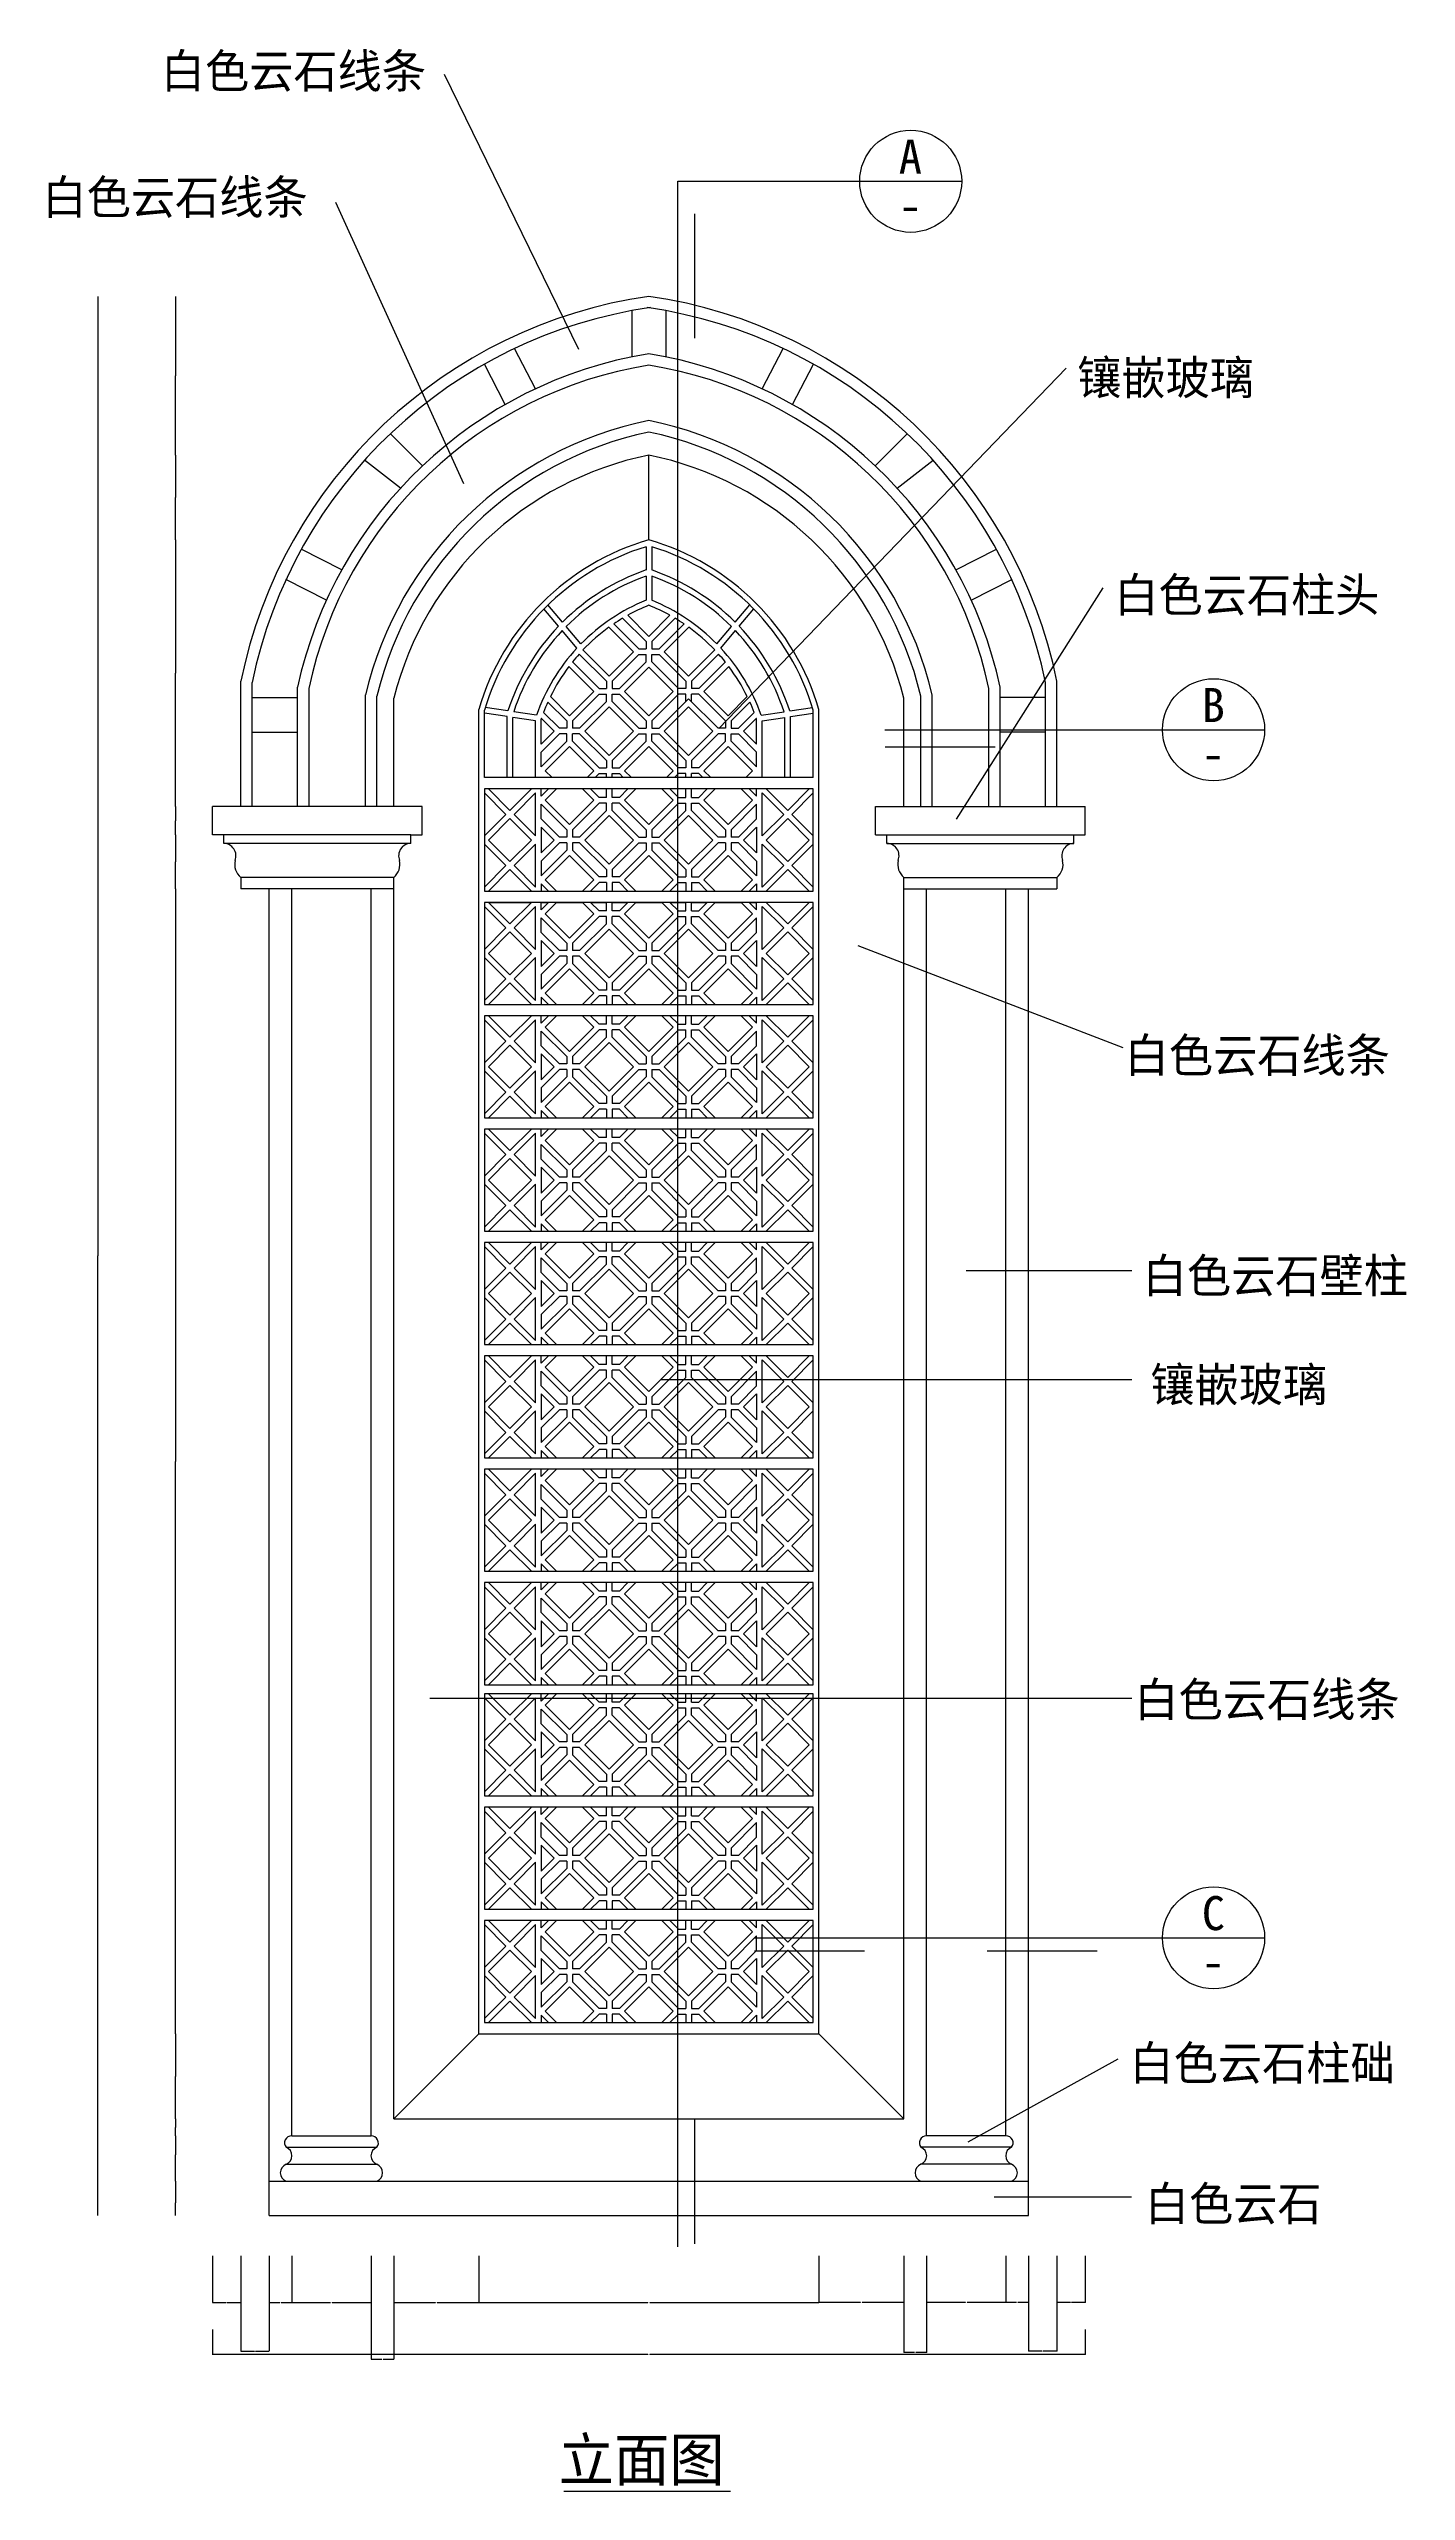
# Model space of a CAD drawing. Header units: metres. Extents: x 204 to 5299, y 190 to 6956.
# Drawn here: x 348 to 2743, y 2496 to 6804 of the extents above; entities that cross this region are included whole.
import ezdxf

# ---------------------------------------------------------------- set-up
doc = ezdxf.new("R2010")
doc.units = ezdxf.units.M
for name, color, linetype in [('3', 3, 'Continuous'), ('4', 4, 'Continuous'), ('7', 7, 'Continuous'), ('DIM', 3, 'Continuous'), ('TEXT', 3, 'Continuous')]:
    doc.layers.add(name, color=color, linetype=linetype)
doc.dimstyles.get("Standard").update_dxf_attribs({"dimtxt": 2.5, "dimasz": 2.5, "dimexe": 1.25, "dimexo": 0.625, "dimtad": 1, "dimcen": 2.5, "dimazin": 3, "dimtfac": 1, "dimtmove": 0, "dimatfit": 3})

# ---------------------------------------------------------------- blocks, each defined once
blk = doc.blocks.new('*D17')
for p, q in [((636.6, 2780.93), (636.6, 2737.29)), ((2176.6, 2780.93), (2176.6, 2737.29)), ((1404.6, 2737.29), (636.35, 2737.29)), ((2176.85, 2737.29), (1408.6, 2737.29))]:
    blk.add_line(p, q)
at = {"layer": 'Defpoints'}
for p in [(636.6, 2780.93), (2176.6, 2780.93), (2176.6, 2737.29)]:
    blk.add_point(p, dxfattribs=at)
at = {"layer": 'DIM', "insert": (1406.6, 2737.29), "char_height": 1, "attachment_point": 5}
blk.add_mtext('1540', dxfattribs=at)
blk = doc.blocks.new('*D18')
for p, q in [((1896.6, 2911.05), (1896.6, 2828.56)), ((2036.6, 2911.05), (2036.6, 2828.56)), ((1965.1, 2828.56), (1896.35, 2828.56)), ((2036.85, 2828.56), (1968.1, 2828.56))]:
    blk.add_line(p, q)
at = {"layer": 'Defpoints'}
for p in [(1896.6, 2911.05), (2036.6, 2911.05), (2036.6, 2828.56)]:
    blk.add_point(p, dxfattribs=at)
at = {"layer": 'DIM', "insert": (1966.6, 2828.56), "char_height": 1, "attachment_point": 5}
blk.add_mtext('140', dxfattribs=at)
blk = doc.blocks.new('*D19')
for p, q in [((2036.6, 2911.05), (2036.6, 2828.56)), ((2076.6, 2911.05), (2076.6, 2828.56)), ((2055.6, 2828.56), (2036.35, 2828.56)), ((2076.85, 2828.56), (2057.6, 2828.56))]:
    blk.add_line(p, q)
at = {"layer": 'Defpoints'}
for p in [(2036.6, 2911.05), (2076.6, 2911.05), (2076.6, 2828.56)]:
    blk.add_point(p, dxfattribs=at)
at = {"layer": 'DIM', "insert": (2056.6, 2828.56), "char_height": 1, "attachment_point": 5}
blk.add_mtext('40', dxfattribs=at)
blk = doc.blocks.new('*D20')
for p, q in [((2076.6, 2911.05), (2076.6, 2742.7)), ((2126.6, 2911.05), (2126.6, 2742.7)), ((2100.6, 2742.7), (2076.35, 2742.7)), ((2126.85, 2742.7), (2102.6, 2742.7))]:
    blk.add_line(p, q)
at = {"layer": 'Defpoints'}
for p in [(2076.6, 2911.05), (2126.6, 2911.05), (2126.6, 2742.7)]:
    blk.add_point(p, dxfattribs=at)
at = {"layer": 'DIM', "insert": (2101.6, 2742.7), "char_height": 1, "attachment_point": 5}
blk.add_mtext('50', dxfattribs=at)
blk = doc.blocks.new('*D21')
for p, q in [((434.63, 6367.48), (434.63, 4674.98)), ((434.38, 4674.98), (434.13, 4674.98)), ((434.63, 2982.48), (434.63, 4674.98)), ((434.63, 4674.98), (434.63, 4674.98)), ((434.88, 4674.98), (435.13, 4674.98))]:
    blk.add_line(p, q)
at = {"layer": 'Defpoints'}
for p in [(434.63, 6367.48), (434.63, 4674.98), (434.63, 2982.48)]:
    blk.add_point(p, dxfattribs=at)
at = {"layer": 'DIM', "insert": (434.63, 4676.105), "char_height": 1, "attachment_point": 5}
blk.add_mtext('0', dxfattribs=at)
blk = doc.blocks.new('*D22')
for p, q in [((571.28, 5322.48), (571.28, 4312.48)), ((571.03, 4312.48), (570.78, 4312.48)), ((571.28, 3302.48), (571.28, 4312.48)), ((571.28, 4312.48), (571.28, 4312.48)), ((571.53, 4312.48), (571.78, 4312.48))]:
    blk.add_line(p, q)
at = {"layer": 'Defpoints'}
for p in [(571.28, 5322.48), (571.28, 4312.48), (571.28, 3302.48)]:
    blk.add_point(p, dxfattribs=at)
at = {"layer": 'DIM', "insert": (571.28, 4313.605), "char_height": 1, "attachment_point": 5}
blk.add_mtext('0', dxfattribs=at)
blk = doc.blocks.new('*D25')
for p, q in [((636.6, 2911.05), (636.6, 2828.56)), ((686.6, 2911.05), (686.6, 2828.56)), ((636.85, 2828.56), (660.6, 2828.56)), ((662.6, 2828.56), (686.35, 2828.56))]:
    blk.add_line(p, q)
at = {"layer": 'Defpoints'}
for p in [(636.6, 2911.05), (686.6, 2911.05), (636.6, 2828.56)]:
    blk.add_point(p, dxfattribs=at)
at = {"layer": 'DIM', "insert": (661.6, 2828.56), "char_height": 1, "attachment_point": 5}
blk.add_mtext('50', dxfattribs=at)
blk = doc.blocks.new('*D26')
for p, q in [((686.6, 2911.05), (686.6, 2742.7)), ((736.6, 2911.05), (736.6, 2742.7)), ((686.85, 2742.7), (710.6, 2742.7)), ((712.6, 2742.7), (736.35, 2742.7))]:
    blk.add_line(p, q)
at = {"layer": 'Defpoints'}
for p in [(686.6, 2911.05), (736.6, 2911.05), (686.6, 2742.7)]:
    blk.add_point(p, dxfattribs=at)
at = {"layer": 'DIM', "insert": (711.6, 2742.7), "char_height": 1, "attachment_point": 5}
blk.add_mtext('50', dxfattribs=at)
blk = doc.blocks.new('*D27')
for p, q in [((571.28, 3152.48), (571.28, 3137.48)), ((571.03, 3137.48), (570.78, 3137.48)), ((571.28, 3122.48), (571.28, 3137.48)), ((571.28, 3137.48), (571.28, 3137.48)), ((571.53, 3137.48), (571.78, 3137.48))]:
    blk.add_line(p, q)
at = {"layer": 'Defpoints'}
for p in [(571.28, 3152.48), (571.28, 3137.48), (571.28, 3122.48)]:
    blk.add_point(p, dxfattribs=at)
at = {"layer": 'DIM', "insert": (571.28, 3138.605), "char_height": 1, "attachment_point": 5}
blk.add_mtext('0', dxfattribs=at)
blk = doc.blocks.new('*D31')
for p, q in [((571.28, 3042.48), (571.28, 3004.37)), ((571.03, 3004.37), (570.78, 3004.37)), ((571.28, 2982.48), (571.28, 3004.37)), ((571.28, 3004.37), (571.28, 3004.37)), ((571.53, 3004.37), (571.78, 3004.37))]:
    blk.add_line(p, q)
at = {"layer": 'Defpoints'}
for p in [(571.28, 3042.48), (571.28, 3004.37), (571.28, 2982.48)]:
    blk.add_point(p, dxfattribs=at)
at = {"layer": 'DIM', "insert": (571.28, 3005.495), "char_height": 1, "attachment_point": 5}
blk.add_mtext('0', dxfattribs=at)
blk = doc.blocks.new('*D32')
for p, q in [((571.28, 3122.48), (571.28, 3089.02)), ((571.03, 3089.02), (570.78, 3089.02)), ((571.28, 3042.48), (571.28, 3089.02)), ((571.28, 3089.02), (571.28, 3089.02)), ((571.53, 3089.02), (571.78, 3089.02))]:
    blk.add_line(p, q)
at = {"layer": 'Defpoints'}
for p in [(571.28, 3122.48), (571.28, 3089.02), (571.28, 3042.48)]:
    blk.add_point(p, dxfattribs=at)
at = {"layer": 'DIM', "insert": (571.28, 3090.145), "char_height": 1, "attachment_point": 5}
blk.add_mtext('0', dxfattribs=at)
blk = doc.blocks.new('*D33')
for p, q in [((571.28, 3302.48), (571.28, 3227.48)), ((571.03, 3227.48), (570.78, 3227.48)), ((571.28, 3152.48), (571.28, 3227.48)), ((571.28, 3227.48), (571.28, 3227.48)), ((571.53, 3227.48), (571.78, 3227.48))]:
    blk.add_line(p, q)
at = {"layer": 'Defpoints'}
for p in [(571.28, 3302.48), (571.28, 3227.48), (571.28, 3152.48)]:
    blk.add_point(p, dxfattribs=at)
at = {"layer": 'DIM', "insert": (571.28, 3228.605), "char_height": 1, "attachment_point": 5}
blk.add_mtext('0', dxfattribs=at)
blk = doc.blocks.new('*D34')
for p, q in [((1106.6, 2911.05), (1106.6, 2828.56)), ((1706.6, 2911.05), (1706.6, 2828.56)), ((1106.85, 2828.56), (1405.1, 2828.56)), ((1408.1, 2828.56), (1706.35, 2828.56))]:
    blk.add_line(p, q)
at = {"layer": 'Defpoints'}
for p in [(1106.6, 2911.05), (1706.6, 2911.05), (1106.6, 2828.56)]:
    blk.add_point(p, dxfattribs=at)
at = {"layer": 'DIM', "insert": (1406.6, 2828.56), "char_height": 1, "attachment_point": 5}
blk.add_mtext('600', dxfattribs=at)
blk = doc.blocks.new('*D35')
for p, q in [((956.6, 2911.05), (956.6, 2828.56)), ((1106.6, 2911.05), (1106.6, 2828.56)), ((956.85, 2828.56), (1030.1, 2828.56)), ((1033.1, 2828.56), (1106.35, 2828.56))]:
    blk.add_line(p, q)
at = {"layer": 'Defpoints'}
for p in [(956.6, 2911.05), (1106.6, 2911.05), (956.6, 2828.56)]:
    blk.add_point(p, dxfattribs=at)
at = {"layer": 'DIM', "insert": (1031.6, 2828.56), "char_height": 1, "attachment_point": 5}
blk.add_mtext('150', dxfattribs=at)
blk = doc.blocks.new('*D36')
for p, q in [((916.6, 2911.05), (916.6, 2729.04)), ((956.6, 2911.05), (956.6, 2729.04)), ((916.85, 2729.04), (935.6, 2729.04)), ((937.6, 2729.04), (956.35, 2729.04))]:
    blk.add_line(p, q)
at = {"layer": 'Defpoints'}
for p in [(916.6, 2911.05), (956.6, 2911.05), (916.6, 2729.04)]:
    blk.add_point(p, dxfattribs=at)
at = {"layer": 'DIM', "insert": (936.6, 2729.04), "char_height": 1, "attachment_point": 5}
blk.add_mtext('40', dxfattribs=at)
blk = doc.blocks.new('*D37')
for p, q in [((736.6, 2911.05), (736.6, 2828.56)), ((776.6, 2911.05), (776.6, 2828.56)), ((736.85, 2828.56), (755.6, 2828.56)), ((757.6, 2828.56), (776.35, 2828.56))]:
    blk.add_line(p, q)
at = {"layer": 'Defpoints'}
for p in [(736.6, 2911.05), (776.6, 2911.05), (736.6, 2828.56)]:
    blk.add_point(p, dxfattribs=at)
at = {"layer": 'DIM', "insert": (756.6, 2828.56), "char_height": 1, "attachment_point": 5}
blk.add_mtext('40', dxfattribs=at)
blk = doc.blocks.new('*D38')
for p, q in [((776.6, 2911.05), (776.6, 2828.56)), ((916.6, 2911.05), (916.6, 2828.56)), ((776.85, 2828.56), (845.1, 2828.56)), ((848.1, 2828.56), (916.35, 2828.56))]:
    blk.add_line(p, q)
at = {"layer": 'Defpoints'}
for p in [(776.6, 2911.05), (916.6, 2911.05), (776.6, 2828.56)]:
    blk.add_point(p, dxfattribs=at)
at = {"layer": 'DIM', "insert": (846.6, 2828.56), "char_height": 1, "attachment_point": 5}
blk.add_mtext('140', dxfattribs=at)
blk = doc.blocks.new('*D39')
for p, q in [((1706.6, 2911.05), (1706.6, 2828.56)), ((1856.6, 2911.05), (1856.6, 2828.56)), ((1780.1, 2828.56), (1706.35, 2828.56)), ((1856.85, 2828.56), (1783.1, 2828.56))]:
    blk.add_line(p, q)
at = {"layer": 'Defpoints'}
for p in [(1706.6, 2911.05), (1856.6, 2911.05), (1856.6, 2828.56)]:
    blk.add_point(p, dxfattribs=at)
at = {"layer": 'DIM', "insert": (1781.6, 2828.56), "char_height": 1, "attachment_point": 5}
blk.add_mtext('150', dxfattribs=at)
blk = doc.blocks.new('*D40')
for p, q in [((1856.6, 2911.05), (1856.6, 2740.77)), ((1896.6, 2911.05), (1896.6, 2740.77)), ((1875.6, 2740.77), (1856.35, 2740.77)), ((1896.85, 2740.77), (1877.6, 2740.77))]:
    blk.add_line(p, q)
at = {"layer": 'Defpoints'}
for p in [(1856.6, 2911.05), (1896.6, 2911.05), (1896.6, 2740.77)]:
    blk.add_point(p, dxfattribs=at)
at = {"layer": 'DIM', "insert": (1876.6, 2740.77), "char_height": 1, "attachment_point": 5}
blk.add_mtext('40', dxfattribs=at)
blk = doc.blocks.new('*D41')
for p, q in [((571.28, 6367.48), (571.28, 6227.43)), ((571.03, 6227.43), (570.78, 6227.43)), ((571.28, 6087.37), (571.28, 6227.43)), ((571.28, 6227.43), (571.28, 6227.43)), ((571.53, 6227.43), (571.78, 6227.43))]:
    blk.add_line(p, q)
at = {"layer": 'Defpoints'}
for p in [(571.28, 6367.48), (571.28, 6227.43), (571.28, 6087.37)]:
    blk.add_point(p, dxfattribs=at)
at = {"layer": 'DIM', "insert": (571.28, 6228.555), "char_height": 1, "attachment_point": 5}
blk.add_mtext('0', dxfattribs=at)
blk = doc.blocks.new('*D42')
for p, q in [((571.28, 5417.48), (571.28, 5369.98)), ((571.03, 5369.98), (570.78, 5369.98)), ((571.28, 5322.48), (571.28, 5369.98)), ((571.28, 5369.98), (571.28, 5369.98)), ((571.53, 5369.98), (571.78, 5369.98))]:
    blk.add_line(p, q)
at = {"layer": 'Defpoints'}
for p in [(571.28, 5417.48), (571.28, 5369.98), (571.28, 5322.48)]:
    blk.add_point(p, dxfattribs=at)
at = {"layer": 'DIM', "insert": (571.28, 5371.105), "char_height": 1, "attachment_point": 5}
blk.add_mtext('0', dxfattribs=at)
blk = doc.blocks.new('*D43')
for p, q in [((571.03, 5442.48), (570.78, 5442.48)), ((571.28, 5467.48), (571.28, 5442.48)), ((571.28, 5417.48), (571.28, 5442.48)), ((571.28, 5442.48), (571.28, 5442.48)), ((571.53, 5442.48), (571.78, 5442.48))]:
    blk.add_line(p, q)
at = {"layer": 'Defpoints'}
for p in [(571.28, 5467.48), (571.28, 5442.48), (571.28, 5417.48)]:
    blk.add_point(p, dxfattribs=at)
at = {"layer": 'DIM', "insert": (571.28, 5443.605), "char_height": 1, "attachment_point": 5}
blk.add_mtext('0', dxfattribs=at)
blk = doc.blocks.new('*D44')
for p, q in [((571.28, 5937.8), (571.28, 5702.64)), ((571.03, 5702.64), (570.78, 5702.64)), ((571.28, 5467.48), (571.28, 5702.64)), ((571.28, 5702.64), (571.28, 5702.64)), ((571.53, 5702.64), (571.78, 5702.64))]:
    blk.add_line(p, q)
at = {"layer": 'Defpoints'}
for p in [(571.28, 5937.8), (571.28, 5702.64), (571.28, 5467.48)]:
    blk.add_point(p, dxfattribs=at)
at = {"layer": 'DIM', "insert": (571.28, 5703.765), "char_height": 1, "attachment_point": 5}
blk.add_mtext('0', dxfattribs=at)
blk = doc.blocks.new('*D45')
for p, q in [((571.28, 6087.37), (571.28, 6012.58)), ((571.03, 6012.58), (570.78, 6012.58)), ((571.28, 5937.8), (571.28, 6012.58)), ((571.28, 6012.58), (571.28, 6012.58)), ((571.53, 6012.58), (571.78, 6012.58))]:
    blk.add_line(p, q)
at = {"layer": 'Defpoints'}
for p in [(571.28, 6087.37), (571.28, 6012.58), (571.28, 5937.8)]:
    blk.add_point(p, dxfattribs=at)
at = {"layer": 'DIM', "insert": (571.28, 6013.705), "char_height": 1, "attachment_point": 5}
blk.add_mtext('0', dxfattribs=at)
blk = doc.blocks.new('*D51')
for p, q in [((2126.6, 2911.05), (2126.6, 2828.56)), ((2176.6, 2911.05), (2176.6, 2828.56)), ((2150.6, 2828.56), (2126.35, 2828.56)), ((2176.85, 2828.56), (2152.6, 2828.56))]:
    blk.add_line(p, q)
at = {"layer": 'Defpoints'}
for p in [(2126.6, 2911.05), (2176.6, 2911.05), (2176.6, 2828.56)]:
    blk.add_point(p, dxfattribs=at)
at = {"layer": 'DIM', "insert": (2151.6, 2828.56), "char_height": 1, "attachment_point": 5}
blk.add_mtext('50', dxfattribs=at)

msp = doc.modelspace()

# ---------------------------------------------------------------- linework, layer by layer
at = {"layer": '3'}
for p, q in [((1406.6, 5937.8), (1406.6, 6087.37)), ((706.6, 5467.48), (706.6, 5686.52)), ((786.6, 5467.48), (786.6, 5678.1)), ((906.6, 5467.48), (906.6, 5664.59)), ((1906.6, 5467.48), (1906.6, 5664.59)), ((2026.6, 5467.48), (2026.6, 5678.1)), ((2106.6, 5467.48), (2106.6, 5686.52)), ((986.6, 5402.48), (656.6, 5402.48)), ((1826.6, 5417.48), (2156.6, 5417.48)), ((1826.6, 5402.48), (2156.6, 5402.48)), ((956.6, 5342.48), (686.6, 5342.48)), ((1856.6, 5342.48), (2126.6, 5342.48)), ((1106.6, 3302.48), (956.6, 3152.48)), ((1706.6, 3302.48), (1856.6, 3152.48)), ((766.6, 3102.48), (926.6, 3102.48)), ((2046.6, 3102.48), (1886.6, 3102.48)), ((766.6, 3072.48), (926.6, 3072.48)), ((2046.6, 3072.48), (1886.6, 3072.48))]:
    msp.add_line(p, q, dxfattribs=at)
for centre, radius, start, end in [((1529.61, 5515.79), 840.53, 98.22, 168.28), ((1283.6, 5515.79), 840.53, 11.72, 81.78), ((1529.61, 5515.79), 760.53, 99.31, 167.68), ((1283.6, 5515.79), 760.53, 12.32, 80.69), ((1534.51, 5515.94), 645.26, 101.43, 166.68), ((1278.7, 5515.94), 645.26, 13.32, 78.57)]:
    msp.add_arc(centre, radius, start, end, dxfattribs=at)
at = {"layer": '4'}
for p, q in [((1376.6, 6342.28), (1376.6, 6260.77)), ((1436.6, 6342.28), (1436.6, 6260.77)), ((1153.19, 6176.63), (1116.34, 6247.7)), ((1206.45, 6204.25), (1169.6, 6275.32)), ((1606.76, 6204.25), (1643.61, 6275.32)), ((1660.02, 6176.63), (1696.87, 6247.7)), ((1007.43, 6068.72), (950.54, 6125.02)), ((1805.78, 6068.72), (1862.67, 6125.02)), ((968.34, 6029), (905.04, 6078.29)), ((1844.87, 6029), (1908.17, 6078.29)), ((864.86, 5885.26), (793.4, 5921.36)), ((1948.35, 5885.26), (2019.8, 5921.36)), ((837.8, 5831.71), (766.35, 5867.81)), ((1975.41, 5831.71), (2046.86, 5867.81)), ((686.6, 5467.48), (686.6, 5688.56)), ((686.6, 5467.48), (686.6, 5688.56)), ((2126.6, 5467.48), (2126.6, 5688.56)), ((2126.6, 5467.48), (2126.6, 5688.56)), ((706.6, 5660.12), (786.6, 5660.12)), ((926.6, 5467.48), (926.6, 5662.21)), ((956.6, 5467.48), (956.6, 5658.58)), ((1856.6, 5467.48), (1856.6, 5658.58)), ((1886.6, 5467.48), (1886.6, 5662.21)), ((2106.6, 5660.12), (2026.6, 5660.12)), ((1106.6, 3302.48), (1106.6, 5638.8)), ((1706.6, 3302.48), (1706.6, 5638.8)), ((706.6, 5598.77), (786.6, 5598.77)), ((2106.6, 5598.77), (2026.6, 5598.77)), ((1006.6, 5467.48), (636.6, 5467.48)), ((636.6, 5417.48), (636.6, 5467.48)), ((1006.6, 5417.48), (1006.6, 5467.48)), ((1806.6, 5467.48), (2176.6, 5467.48)), ((1806.6, 5417.48), (1806.6, 5467.48)), ((2176.6, 5417.48), (2176.6, 5467.48)), ((656.6, 5417.48), (636.6, 5417.48)), ((986.6, 5417.48), (656.6, 5417.48)), ((656.6, 5402.48), (656.6, 5417.48)), ((986.6, 5417.48), (1006.6, 5417.48)), ((986.6, 5402.48), (986.6, 5417.48)), ((1806.6, 5417.48), (1826.6, 5417.48)), ((1826.6, 5402.48), (1826.6, 5417.48)), ((2156.6, 5417.48), (2176.6, 5417.48)), ((2156.6, 5402.48), (2156.6, 5417.48)), ((686.6, 5342.48), (686.6, 5322.48)), ((956.6, 3152.48), (956.6, 5342.48)), ((1856.6, 3152.48), (1856.6, 5342.48)), ((2126.6, 5342.48), (2126.6, 5322.48)), ((956.6, 5322.48), (686.6, 5322.48)), ((736.6, 2982.48), (736.6, 5322.48)), ((776.6, 3122.48), (776.6, 5322.48)), ((916.6, 3122.48), (916.6, 5322.48)), ((1856.6, 5322.48), (2126.6, 5322.48)), ((1896.6, 3122.48), (1896.6, 5322.48)), ((2036.6, 3122.48), (2036.6, 5322.48)), ((2076.6, 2982.48), (2076.6, 5322.48)), ((1106.6, 3302.48), (1706.6, 3302.48)), ((956.6, 3152.48), (1856.6, 3152.48)), ((736.6, 3042.48), (2076.6, 3042.48)), ((736.6, 2982.48), (2076.6, 2982.48))]:
    msp.add_line(p, q, dxfattribs=at)
for centre, radius, start, end in [((1529.61, 5515.79), 860.53, 98.22, 168.42), ((1283.6, 5515.79), 860.53, 11.58, 81.78), ((1534.57, 5515.92), 625.32, 101.81, 166.47), ((1278.64, 5515.92), 625.32, 13.53, 78.19), ((1522.12, 5515.61), 583.31, 101.42, 165.81), ((1291.09, 5515.61), 583.31, 14.19, 78.58), ((1528.19, 5515.81), 439.16, 106.07, 163.74), ((1285.02, 5515.81), 439.16, 16.26, 73.93), ((656.22, 5380.61), 21.88, 338.2, 88.99), ((986.99, 5380.61), 21.88, 91.01, 201.8), ((1826.22, 5380.61), 21.88, 338.2, 88.99), ((2156.99, 5380.61), 21.88, 91.01, 201.8), ((706.4, 5365.82), 30.61, 167.43, 229.69), ((936.81, 5365.82), 30.61, 310.31, 12.57), ((1876.4, 5365.82), 30.61, 167.43, 229.69), ((2106.81, 5365.82), 30.61, 310.31, 12.57), ((776.06, 3110.26), 12.24, 87.44, 219.43), ((760.81, 3087.48), 16.08, 291.12, 68.88), ((932.4, 3087.48), 16.08, 111.12, 248.88), ((917.15, 3110.26), 12.24, 320.57, 92.56), ((1896.06, 3110.26), 12.24, 87.44, 219.43), ((1880.81, 3087.48), 16.08, 291.12, 68.88), ((2052.4, 3087.48), 16.08, 111.12, 248.88), ((2037.15, 3110.26), 12.24, 320.57, 92.56), ((772.4, 3057.48), 16.08, 111.12, 248.88), ((920.81, 3057.48), 16.08, 291.12, 68.88), ((1892.4, 3057.48), 16.08, 111.12, 248.88), ((2040.81, 3057.48), 16.08, 291.12, 68.88)]:
    msp.add_arc(centre, radius, start, end, dxfattribs=at)
at = {"layer": '7'}
for p, q in [((1401.6, 5925.85), (1401.6, 5884.75)), ((1411.6, 5925.85), (1411.6, 5884.75)), ((1401.6, 5874.14), (1401.6, 5831.35)), ((1411.6, 5874.14), (1411.6, 5831.35)), ((1247.14, 5785.46), (1221.09, 5816.07)), ((1254.16, 5792.63), (1228.17, 5823.18)), ((1559.04, 5792.63), (1585.04, 5823.18)), ((1566.07, 5785.46), (1592.12, 5816.07)), ((1279.74, 5747.14), (1253.65, 5777.8)), ((1286.68, 5754.42), (1260.66, 5784.99)), ((1379.53, 5740.54), (1336.23, 5783.84)), ((1388.68, 5745.54), (1344.55, 5789.66)), ((1401.6, 5758.47), (1360.37, 5799.7)), ((1406.6, 5767.61), (1369.35, 5804.87)), ((1406.6, 5767.61), (1443.86, 5804.87)), ((1411.6, 5758.47), (1452.84, 5799.7)), ((1424.53, 5745.54), (1468.65, 5789.66)), ((1433.68, 5740.54), (1476.98, 5783.84)), ((1526.53, 5754.42), (1552.54, 5784.99)), ((1533.47, 5747.14), (1559.56, 5777.8)), ((1283.57, 5736.5), (1331.6, 5688.47)), ((1290.36, 5743.85), (1336.6, 5697.61)), ((1379.53, 5740.54), (1336.6, 5697.61)), ((1388.68, 5735.54), (1341.6, 5688.47)), ((1388.68, 5745.54), (1401.6, 5745.54)), ((1388.68, 5735.54), (1401.6, 5735.54)), ((1401.6, 5758.47), (1401.6, 5745.54)), ((1401.6, 5722.61), (1401.6, 5735.54)), ((1411.6, 5758.47), (1411.6, 5745.54)), ((1411.6, 5745.54), (1424.53, 5745.54)), ((1411.6, 5735.54), (1424.53, 5735.54)), ((1411.6, 5722.61), (1411.6, 5735.54)), ((1424.53, 5735.54), (1471.6, 5688.47)), ((1433.68, 5740.54), (1476.6, 5697.61)), ((1522.84, 5743.85), (1476.6, 5697.61)), ((1529.64, 5736.5), (1481.6, 5688.47)), ((1265.52, 5714.55), (1309.53, 5670.54)), ((1271.6, 5722.61), (1318.68, 5675.54)), ((1331.6, 5688.47), (1331.6, 5675.54)), ((1341.6, 5688.47), (1341.6, 5675.54)), ((1401.6, 5722.61), (1354.53, 5675.54)), ((1406.6, 5713.47), (1363.68, 5670.54)), ((1406.6, 5713.47), (1449.53, 5670.54)), ((1411.6, 5722.61), (1458.68, 5675.54)), ((1471.6, 5688.47), (1471.6, 5675.54)), ((1481.6, 5688.47), (1481.6, 5675.54)), ((1541.6, 5722.61), (1494.53, 5675.54)), ((1547.69, 5714.55), (1503.68, 5670.54)), ((1261.6, 5618.47), (1228.33, 5651.74)), ((1266.6, 5627.61), (1232.86, 5661.35)), ((1266.6, 5627.61), (1309.53, 5670.54)), ((1271.6, 5618.47), (1318.68, 5665.54)), ((1284.53, 5605.54), (1331.6, 5652.61)), ((1318.68, 5675.54), (1331.6, 5675.54)), ((1318.68, 5665.54), (1331.6, 5665.54)), ((1318.68, 5665.54), (1331.6, 5665.54)), ((1331.6, 5652.61), (1331.6, 5665.54)), ((1341.6, 5675.54), (1354.53, 5675.54)), ((1341.6, 5665.54), (1354.53, 5665.54)), ((1341.6, 5665.54), (1354.53, 5665.54)), ((1341.6, 5652.61), (1341.6, 5665.54)), ((1388.68, 5605.54), (1341.6, 5652.61)), ((1401.6, 5618.47), (1354.53, 5665.54)), ((1406.6, 5627.61), (1363.68, 5670.54)), ((1406.6, 5627.61), (1449.53, 5670.54)), ((1411.6, 5618.47), (1458.68, 5665.54)), ((1424.53, 5605.54), (1476.6, 5657.61)), ((1471.6, 5675.54), (1458.68, 5675.54)), ((1471.6, 5665.54), (1458.68, 5665.54)), ((1471.6, 5652.61), (1471.6, 5665.54)), ((1528.68, 5605.54), (1476.6, 5657.61)), ((1494.53, 5675.54), (1481.6, 5675.54)), ((1481.6, 5652.61), (1481.6, 5665.54)), ((1494.53, 5665.54), (1481.6, 5665.54)), ((1541.6, 5618.47), (1494.53, 5665.54)), ((1546.6, 5627.61), (1503.68, 5670.54)), ((1546.6, 5627.61), (1580.35, 5661.35)), ((1551.6, 5618.47), (1584.87, 5651.74)), ((1116.6, 5518.49), (1116.6, 5637.37)), ((1156.6, 5626.2), (1116.6, 5632.31)), ((1158.07, 5636.09), (1118.06, 5642.2)), ((1156.6, 5518.49), (1156.6, 5626.2)), ((1206.6, 5618.56), (1166.6, 5624.67)), ((1166.6, 5518.49), (1166.6, 5624.67)), ((1208.25, 5628.42), (1168.09, 5634.56)), ((1206.6, 5518.49), (1206.6, 5618.56)), ((1216.6, 5577.61), (1216.6, 5621.98)), ((1239.53, 5600.54), (1216.6, 5577.61)), ((1239.53, 5600.54), (1216.98, 5623.09)), ((1248.68, 5605.54), (1220.74, 5633.47)), ((1261.6, 5605.54), (1248.68, 5605.54)), ((1261.6, 5618.47), (1261.6, 5605.54)), ((1271.6, 5618.47), (1271.6, 5605.54)), ((1284.53, 5605.54), (1271.6, 5605.54)), ((1293.68, 5600.54), (1336.6, 5643.47)), ((1293.68, 5600.54), (1336.6, 5557.61)), ((1379.53, 5600.54), (1336.6, 5643.47)), ((1379.53, 5600.54), (1336.6, 5557.61)), ((1388.68, 5605.54), (1401.6, 5605.54)), ((1401.6, 5618.47), (1401.6, 5605.54)), ((1411.6, 5618.47), (1411.6, 5605.54)), ((1411.6, 5605.54), (1424.53, 5605.54)), ((1433.68, 5600.54), (1476.6, 5643.47)), ((1433.68, 5600.54), (1476.6, 5557.61)), ((1519.53, 5600.54), (1476.6, 5643.47)), ((1519.53, 5600.54), (1476.6, 5557.61)), ((1541.6, 5605.54), (1528.68, 5605.54)), ((1541.6, 5618.47), (1541.6, 5605.54)), ((1551.6, 5618.47), (1551.6, 5605.54)), ((1551.6, 5605.54), (1564.53, 5605.54)), ((1564.53, 5605.54), (1592.47, 5633.47)), ((1573.68, 5600.54), (1596.23, 5623.09)), ((1573.68, 5600.54), (1596.6, 5577.61)), ((1596.6, 5577.61), (1596.6, 5621.98)), ((1604.96, 5628.42), (1645.12, 5634.56)), ((1606.6, 5618.56), (1646.6, 5624.67)), ((1606.6, 5518.49), (1606.6, 5618.56)), ((1646.6, 5518.49), (1646.6, 5624.67)), ((1655.14, 5636.09), (1695.15, 5642.2)), ((1656.6, 5626.2), (1696.6, 5632.31)), ((1656.6, 5518.49), (1656.6, 5626.2)), ((1696.6, 5518.49), (1696.6, 5637.37)), ((1248.68, 5595.54), (1216.6, 5563.47)), ((1261.6, 5582.61), (1216.6, 5537.61)), ((1216.6, 5537.61), (1216.6, 5563.47)), ((1266.6, 5573.47), (1223.68, 5530.54)), ((1261.6, 5595.54), (1248.68, 5595.54)), ((1261.6, 5582.61), (1261.6, 5595.54)), ((1266.6, 5573.47), (1309.53, 5530.54)), ((1271.6, 5582.61), (1271.6, 5595.54)), ((1284.53, 5595.54), (1271.6, 5595.54)), ((1271.6, 5582.61), (1318.68, 5535.54)), ((1284.53, 5595.54), (1331.6, 5548.47)), ((1388.68, 5595.54), (1341.6, 5548.47)), ((1401.6, 5582.61), (1354.53, 5535.54)), ((1406.6, 5573.47), (1363.68, 5530.54)), ((1388.68, 5595.54), (1401.6, 5595.54)), ((1401.6, 5582.61), (1401.6, 5595.54)), ((1406.6, 5573.47), (1449.53, 5530.54)), ((1411.6, 5582.61), (1411.6, 5595.54)), ((1411.6, 5595.54), (1424.53, 5595.54)), ((1411.6, 5582.61), (1458.68, 5535.54)), ((1424.53, 5595.54), (1471.6, 5548.47)), ((1528.68, 5595.54), (1481.6, 5548.47)), ((1541.6, 5582.61), (1494.53, 5535.54)), ((1546.6, 5573.47), (1503.68, 5530.54)), ((1541.6, 5595.54), (1528.68, 5595.54)), ((1541.6, 5582.61), (1541.6, 5595.54)), ((1546.6, 5573.47), (1589.53, 5530.54)), ((1551.6, 5595.54), (1564.53, 5595.54)), ((1551.6, 5582.61), (1551.6, 5595.54)), ((1551.6, 5582.61), (1596.6, 5537.61)), ((1564.53, 5595.54), (1596.6, 5563.47)), ((1596.6, 5537.61), (1596.6, 5563.47)), ((1696.6, 5518.49), (1116.6, 5518.49)), ((1235.72, 5518.49), (1223.68, 5530.54)), ((1297.49, 5518.49), (1309.53, 5530.54)), ((1311.63, 5518.49), (1318.68, 5525.54)), ((1318.68, 5535.54), (1331.6, 5535.54)), ((1318.68, 5535.54), (1331.6, 5535.54)), ((1318.68, 5525.54), (1331.6, 5525.54)), ((1331.6, 5548.47), (1331.6, 5535.54)), ((1331.6, 5518.49), (1331.6, 5525.54)), ((1341.6, 5548.47), (1341.6, 5535.54)), ((1341.6, 5535.54), (1354.53, 5535.54)), ((1341.6, 5535.54), (1354.53, 5535.54)), ((1341.6, 5525.54), (1354.53, 5525.54)), ((1341.6, 5518.49), (1341.6, 5525.54)), ((1361.58, 5518.49), (1354.53, 5525.54)), ((1375.72, 5518.49), (1363.68, 5530.54)), ((1437.49, 5518.49), (1449.53, 5530.54)), ((1451.63, 5518.49), (1458.68, 5525.54)), ((1471.6, 5535.54), (1458.68, 5535.54)), ((1471.6, 5525.54), (1458.68, 5525.54)), ((1471.6, 5548.47), (1471.6, 5535.54)), ((1471.6, 5518.49), (1471.6, 5525.54)), ((1481.6, 5548.47), (1481.6, 5535.54)), ((1494.53, 5535.54), (1481.6, 5535.54)), ((1481.6, 5518.49), (1481.6, 5525.54)), ((1494.53, 5525.54), (1481.6, 5525.54)), ((1501.58, 5518.49), (1494.53, 5525.54)), ((1515.72, 5518.49), (1503.68, 5530.54)), ((1577.49, 5518.49), (1589.53, 5530.54)), ((1116.6, 5491.42), (1154.53, 5453.49)), ((1123.68, 5498.49), (1161.6, 5460.57)), ((1199.53, 5498.49), (1161.6, 5460.57)), ((1206.6, 5491.42), (1168.68, 5453.49)), ((1206.6, 5415.57), (1206.6, 5491.42)), ((1216.6, 5485.57), (1216.6, 5498.49)), ((1229.53, 5498.49), (1216.6, 5485.57)), ((1216.6, 5445.57), (1216.6, 5471.42)), ((1216.6, 5471.42), (1261.6, 5426.42)), ((1243.68, 5498.49), (1223.68, 5478.49)), ((1223.68, 5478.49), (1266.6, 5435.57)), ((1266.6, 5435.57), (1309.53, 5478.49)), ((1271.6, 5426.42), (1318.68, 5473.49)), ((1309.53, 5478.49), (1289.53, 5498.49)), ((1318.68, 5483.49), (1303.68, 5498.49)), ((1331.6, 5483.49), (1318.68, 5483.49)), ((1331.6, 5473.49), (1318.68, 5473.49)), ((1331.6, 5483.49), (1331.6, 5498.49)), ((1331.6, 5460.57), (1331.6, 5473.49)), ((1341.6, 5483.49), (1341.6, 5498.49)), ((1354.53, 5483.49), (1341.6, 5483.49)), ((1354.53, 5473.49), (1341.6, 5473.49)), ((1341.6, 5460.57), (1341.6, 5473.49)), ((1354.53, 5483.49), (1369.53, 5498.49)), ((1401.6, 5426.42), (1354.53, 5473.49)), ((1363.68, 5478.49), (1383.68, 5498.49)), ((1406.6, 5435.57), (1363.68, 5478.49)), ((1449.53, 5478.49), (1406.6, 5435.57)), ((1458.68, 5473.49), (1411.6, 5426.42)), ((1429.53, 5498.49), (1449.53, 5478.49)), ((1443.68, 5498.49), (1458.68, 5483.49)), ((1458.68, 5483.49), (1471.6, 5483.49)), ((1458.68, 5473.49), (1471.6, 5473.49)), ((1471.6, 5483.49), (1471.6, 5498.49)), ((1471.6, 5460.57), (1471.6, 5473.49)), ((1481.6, 5483.49), (1481.6, 5498.49)), ((1481.6, 5483.49), (1494.53, 5483.49)), ((1481.6, 5473.49), (1494.53, 5473.49)), ((1481.6, 5460.57), (1481.6, 5473.49)), ((1509.53, 5498.49), (1494.53, 5483.49)), ((1494.53, 5473.49), (1541.6, 5426.42)), ((1523.68, 5498.49), (1503.68, 5478.49)), ((1503.68, 5478.49), (1546.6, 5435.57)), ((1546.6, 5435.57), (1589.53, 5478.49)), ((1551.6, 5426.42), (1596.6, 5471.42)), ((1589.53, 5478.49), (1569.53, 5498.49)), ((1596.6, 5485.57), (1583.68, 5498.49)), ((1596.6, 5485.57), (1596.6, 5498.49)), ((1596.6, 5445.57), (1596.6, 5471.42)), ((1606.6, 5491.42), (1644.53, 5453.49)), ((1606.6, 5415.57), (1606.6, 5491.42)), ((1613.68, 5498.49), (1651.6, 5460.57)), ((1689.53, 5498.49), (1651.6, 5460.57)), ((1696.6, 5491.42), (1658.68, 5453.49)), ((1154.53, 5453.49), (1116.6, 5415.57)), ((1161.6, 5446.42), (1123.68, 5408.49)), ((1161.6, 5446.42), (1199.53, 5408.49)), ((1168.68, 5453.49), (1206.6, 5415.57)), ((1216.6, 5445.57), (1248.68, 5413.49)), ((1216.6, 5431.42), (1216.6, 5385.57)), ((1216.6, 5431.42), (1239.53, 5408.49)), ((1284.53, 5413.49), (1331.6, 5460.57)), ((1293.68, 5408.49), (1336.6, 5451.42)), ((1379.53, 5408.49), (1336.6, 5451.42)), ((1388.68, 5413.49), (1341.6, 5460.57)), ((1471.6, 5460.57), (1424.53, 5413.49)), ((1476.6, 5451.42), (1433.68, 5408.49)), ((1476.6, 5451.42), (1519.53, 5408.49)), ((1481.6, 5460.57), (1528.68, 5413.49)), ((1596.6, 5445.57), (1564.53, 5413.49)), ((1596.6, 5431.42), (1573.68, 5408.49)), ((1596.6, 5431.42), (1596.6, 5385.57)), ((1644.53, 5453.49), (1606.6, 5415.57)), ((1651.6, 5446.42), (1613.68, 5408.49)), ((1651.6, 5446.42), (1689.53, 5408.49)), ((1658.68, 5453.49), (1696.6, 5415.57)), ((1154.53, 5363.49), (1116.6, 5401.42)), ((1161.6, 5370.57), (1123.68, 5408.49)), ((1161.6, 5370.57), (1199.53, 5408.49)), ((1168.68, 5363.49), (1206.6, 5401.42)), ((1206.6, 5325.57), (1206.6, 5401.42)), ((1216.6, 5385.57), (1239.53, 5408.49)), ((1216.6, 5371.42), (1248.68, 5403.49)), ((1216.6, 5345.57), (1261.6, 5390.57)), ((1261.6, 5413.49), (1248.68, 5413.49)), ((1261.6, 5403.49), (1248.68, 5403.49)), ((1261.6, 5426.42), (1261.6, 5413.49)), ((1261.6, 5403.49), (1261.6, 5390.57)), ((1271.6, 5426.42), (1271.6, 5413.49)), ((1284.53, 5413.49), (1271.6, 5413.49)), ((1271.6, 5403.49), (1271.6, 5390.57)), ((1284.53, 5403.49), (1271.6, 5403.49)), ((1271.6, 5390.57), (1318.68, 5343.49)), ((1284.53, 5403.49), (1331.6, 5356.42)), ((1293.68, 5408.49), (1336.6, 5365.57)), ((1379.53, 5408.49), (1336.6, 5365.57)), ((1388.68, 5403.49), (1341.6, 5356.42)), ((1401.6, 5390.57), (1354.53, 5343.49)), ((1388.68, 5413.49), (1401.6, 5413.49)), ((1388.68, 5403.49), (1401.6, 5403.49)), ((1388.68, 5403.49), (1401.6, 5403.49)), ((1401.6, 5426.42), (1401.6, 5413.49)), ((1401.6, 5403.49), (1401.6, 5390.57)), ((1411.6, 5426.42), (1411.6, 5413.49)), ((1411.6, 5413.49), (1424.53, 5413.49)), ((1411.6, 5403.49), (1424.53, 5403.49)), ((1411.6, 5403.49), (1424.53, 5403.49)), ((1411.6, 5403.49), (1411.6, 5390.57)), ((1458.68, 5343.49), (1411.6, 5390.57)), ((1471.6, 5356.42), (1424.53, 5403.49)), ((1476.6, 5365.57), (1433.68, 5408.49)), ((1476.6, 5365.57), (1519.53, 5408.49)), ((1481.6, 5356.42), (1528.68, 5403.49)), ((1494.53, 5343.49), (1541.6, 5390.57)), ((1541.6, 5413.49), (1528.68, 5413.49)), ((1541.6, 5403.49), (1528.68, 5403.49)), ((1541.6, 5426.42), (1541.6, 5413.49)), ((1541.6, 5403.49), (1541.6, 5390.57)), ((1551.6, 5426.42), (1551.6, 5413.49)), ((1564.53, 5413.49), (1551.6, 5413.49)), ((1551.6, 5403.49), (1551.6, 5390.57)), ((1564.53, 5403.49), (1551.6, 5403.49)), ((1551.6, 5390.57), (1596.6, 5345.57)), ((1596.6, 5371.42), (1564.53, 5403.49)), ((1596.6, 5385.57), (1573.68, 5408.49)), ((1606.6, 5325.57), (1606.6, 5401.42)), ((1644.53, 5363.49), (1606.6, 5401.42)), ((1651.6, 5370.57), (1613.68, 5408.49)), ((1651.6, 5370.57), (1689.53, 5408.49)), ((1658.68, 5363.49), (1696.6, 5401.42)), ((1116.6, 5325.57), (1154.53, 5363.49)), ((1123.68, 5318.49), (1161.6, 5356.42)), ((1199.53, 5318.49), (1161.6, 5356.42)), ((1206.6, 5325.57), (1168.68, 5363.49)), ((1216.6, 5371.42), (1216.6, 5345.57)), ((1223.68, 5338.49), (1266.6, 5381.42)), ((1266.6, 5381.42), (1309.53, 5338.49)), ((1331.6, 5343.49), (1318.68, 5343.49)), ((1331.6, 5356.42), (1331.6, 5343.49)), ((1341.6, 5356.42), (1341.6, 5343.49)), ((1354.53, 5343.49), (1341.6, 5343.49)), ((1406.6, 5381.42), (1363.68, 5338.49)), ((1449.53, 5338.49), (1406.6, 5381.42)), ((1458.68, 5343.49), (1471.6, 5343.49)), ((1471.6, 5356.42), (1471.6, 5343.49)), ((1481.6, 5356.42), (1481.6, 5343.49)), ((1481.6, 5343.49), (1494.53, 5343.49)), ((1503.68, 5338.49), (1546.6, 5381.42)), ((1546.6, 5381.42), (1589.53, 5338.49)), ((1596.6, 5371.42), (1596.6, 5345.57)), ((1606.6, 5325.57), (1644.53, 5363.49)), ((1613.68, 5318.49), (1651.6, 5356.42)), ((1689.53, 5318.49), (1651.6, 5356.42)), ((1696.6, 5325.57), (1658.68, 5363.49)), ((1229.53, 5318.49), (1216.6, 5331.42)), ((1216.6, 5331.42), (1216.6, 5318.49)), ((1243.68, 5318.49), (1223.68, 5338.49)), ((1309.53, 5338.49), (1289.53, 5318.49)), ((1318.68, 5333.49), (1303.68, 5318.49)), ((1331.6, 5333.49), (1318.68, 5333.49)), ((1331.6, 5333.49), (1331.6, 5318.49)), ((1354.53, 5333.49), (1341.6, 5333.49)), ((1341.6, 5333.49), (1341.6, 5318.49)), ((1354.53, 5333.49), (1369.53, 5318.49)), ((1363.68, 5338.49), (1383.68, 5318.49)), ((1429.53, 5318.49), (1449.53, 5338.49)), ((1443.68, 5318.49), (1458.68, 5333.49)), ((1458.68, 5333.49), (1471.6, 5333.49)), ((1471.6, 5333.49), (1471.6, 5318.49)), ((1481.6, 5333.49), (1481.6, 5318.49)), ((1481.6, 5333.49), (1494.53, 5333.49)), ((1509.53, 5318.49), (1494.53, 5333.49)), ((1523.68, 5318.49), (1503.68, 5338.49)), ((1589.53, 5338.49), (1569.53, 5318.49)), ((1596.6, 5331.42), (1583.68, 5318.49)), ((1596.6, 5331.42), (1596.6, 5318.49)), ((1116.6, 5291.42), (1154.53, 5253.49)), ((1123.68, 5298.49), (1161.6, 5260.57)), ((1123.68, 5298.49), (1199.53, 5298.49)), ((1199.53, 5298.49), (1161.6, 5260.57)), ((1206.6, 5291.42), (1168.68, 5253.49)), ((1206.6, 5215.57), (1206.6, 5291.42)), ((1216.6, 5285.57), (1216.6, 5298.49)), ((1229.53, 5298.49), (1216.6, 5285.57)), ((1216.6, 5298.49), (1229.53, 5298.49)), ((1216.6, 5245.57), (1216.6, 5271.42)), ((1216.6, 5271.42), (1261.6, 5226.42)), ((1243.68, 5298.49), (1223.68, 5278.49)), ((1223.68, 5278.49), (1266.6, 5235.57)), ((1243.68, 5298.49), (1289.53, 5298.49)), ((1266.6, 5235.57), (1309.53, 5278.49)), ((1271.6, 5226.42), (1318.68, 5273.49)), ((1284.53, 5213.49), (1331.6, 5260.57)), ((1309.53, 5278.49), (1289.53, 5298.49)), ((1303.68, 5298.49), (1331.6, 5298.49)), ((1318.68, 5283.49), (1303.68, 5298.49)), ((1331.6, 5283.49), (1318.68, 5283.49)), ((1331.6, 5273.49), (1318.68, 5273.49)), ((1331.6, 5283.49), (1331.6, 5298.49)), ((1331.6, 5260.57), (1331.6, 5273.49)), ((1341.6, 5298.49), (1369.53, 5298.49)), ((1341.6, 5283.49), (1341.6, 5298.49)), ((1354.53, 5283.49), (1341.6, 5283.49)), ((1341.6, 5260.57), (1341.6, 5273.49)), ((1354.53, 5273.49), (1341.6, 5273.49)), ((1388.68, 5213.49), (1341.6, 5260.57)), ((1354.53, 5283.49), (1369.53, 5298.49)), ((1401.6, 5226.42), (1354.53, 5273.49)), ((1363.68, 5278.49), (1383.68, 5298.49)), ((1406.6, 5235.57), (1363.68, 5278.49)), ((1383.68, 5298.49), (1429.53, 5298.49)), ((1449.53, 5278.49), (1406.6, 5235.57)), ((1458.68, 5273.49), (1411.6, 5226.42)), ((1471.6, 5260.57), (1424.53, 5213.49)), ((1429.53, 5298.49), (1449.53, 5278.49)), ((1443.68, 5298.49), (1471.6, 5298.49)), ((1443.68, 5298.49), (1458.68, 5283.49)), ((1458.68, 5283.49), (1471.6, 5283.49)), ((1458.68, 5273.49), (1471.6, 5273.49)), ((1471.6, 5283.49), (1471.6, 5298.49)), ((1471.6, 5260.57), (1471.6, 5273.49)), ((1481.6, 5298.49), (1509.53, 5298.49)), ((1481.6, 5283.49), (1481.6, 5298.49)), ((1481.6, 5283.49), (1494.53, 5283.49)), ((1481.6, 5273.49), (1494.53, 5273.49)), ((1481.6, 5260.57), (1481.6, 5273.49)), ((1481.6, 5260.57), (1528.68, 5213.49)), ((1509.53, 5298.49), (1494.53, 5283.49)), ((1494.53, 5273.49), (1541.6, 5226.42)), ((1523.68, 5298.49), (1503.68, 5278.49)), ((1503.68, 5278.49), (1546.6, 5235.57)), ((1523.68, 5298.49), (1569.53, 5298.49)), ((1546.6, 5235.57), (1589.53, 5278.49)), ((1551.6, 5226.42), (1596.6, 5271.42)), ((1589.53, 5278.49), (1569.53, 5298.49)), ((1583.68, 5298.49), (1596.6, 5298.49)), ((1596.6, 5285.57), (1583.68, 5298.49)), ((1596.6, 5285.57), (1596.6, 5298.49)), ((1596.6, 5245.57), (1596.6, 5271.42)), ((1606.6, 5215.57), (1606.6, 5291.42)), ((1606.6, 5291.42), (1644.53, 5253.49)), ((1613.68, 5298.49), (1651.6, 5260.57)), ((1689.53, 5298.49), (1613.68, 5298.49)), ((1689.53, 5298.49), (1651.6, 5260.57)), ((1696.6, 5291.42), (1658.68, 5253.49)), ((1154.53, 5253.49), (1116.6, 5215.57)), ((1161.6, 5246.42), (1123.68, 5208.49)), ((1161.6, 5246.42), (1199.53, 5208.49)), ((1168.68, 5253.49), (1206.6, 5215.57)), ((1216.6, 5245.57), (1248.68, 5213.49)), ((1216.6, 5231.42), (1216.6, 5185.57)), ((1216.6, 5231.42), (1239.53, 5208.49)), ((1261.6, 5213.49), (1248.68, 5213.49)), ((1261.6, 5213.49), (1248.68, 5213.49)), ((1261.6, 5226.42), (1261.6, 5213.49)), ((1271.6, 5226.42), (1271.6, 5213.49)), ((1284.53, 5213.49), (1271.6, 5213.49)), ((1284.53, 5213.49), (1271.6, 5213.49)), ((1293.68, 5208.49), (1336.6, 5251.42)), ((1379.53, 5208.49), (1336.6, 5251.42)), ((1388.68, 5213.49), (1401.6, 5213.49)), ((1388.68, 5213.49), (1401.6, 5213.49)), ((1401.6, 5226.42), (1401.6, 5213.49)), ((1411.6, 5226.42), (1411.6, 5213.49)), ((1411.6, 5213.49), (1424.53, 5213.49)), ((1411.6, 5213.49), (1424.53, 5213.49)), ((1476.6, 5251.42), (1433.68, 5208.49)), ((1476.6, 5251.42), (1519.53, 5208.49)), ((1541.6, 5213.49), (1528.68, 5213.49)), ((1541.6, 5213.49), (1528.68, 5213.49)), ((1541.6, 5226.42), (1541.6, 5213.49)), ((1551.6, 5226.42), (1551.6, 5213.49)), ((1564.53, 5213.49), (1551.6, 5213.49)), ((1564.53, 5213.49), (1551.6, 5213.49)), ((1596.6, 5245.57), (1564.53, 5213.49)), ((1596.6, 5231.42), (1573.68, 5208.49)), ((1596.6, 5231.42), (1596.6, 5185.57)), ((1644.53, 5253.49), (1606.6, 5215.57)), ((1651.6, 5246.42), (1613.68, 5208.49)), ((1651.6, 5246.42), (1689.53, 5208.49)), ((1658.68, 5253.49), (1696.6, 5215.57)), ((1154.53, 5163.49), (1116.6, 5201.42)), ((1161.6, 5170.57), (1123.68, 5208.49)), ((1161.6, 5170.57), (1199.53, 5208.49)), ((1168.68, 5163.49), (1206.6, 5201.42)), ((1206.6, 5125.57), (1206.6, 5201.42)), ((1216.6, 5185.57), (1239.53, 5208.49)), ((1216.6, 5171.42), (1248.68, 5203.49)), ((1216.6, 5145.57), (1261.6, 5190.57)), ((1216.6, 5171.42), (1216.6, 5145.57)), ((1223.68, 5138.49), (1266.6, 5181.42)), ((1261.6, 5203.49), (1248.68, 5203.49)), ((1261.6, 5203.49), (1248.68, 5203.49)), ((1261.6, 5203.49), (1261.6, 5190.57)), ((1266.6, 5181.42), (1309.53, 5138.49)), ((1284.53, 5203.49), (1271.6, 5203.49)), ((1271.6, 5203.49), (1271.6, 5190.57)), ((1284.53, 5203.49), (1271.6, 5203.49)), ((1271.6, 5190.57), (1318.68, 5143.49)), ((1284.53, 5203.49), (1331.6, 5156.42)), ((1293.68, 5208.49), (1336.6, 5165.57)), ((1379.53, 5208.49), (1336.6, 5165.57)), ((1388.68, 5203.49), (1341.6, 5156.42)), ((1401.6, 5190.57), (1354.53, 5143.49)), ((1406.6, 5181.42), (1363.68, 5138.49)), ((1388.68, 5203.49), (1401.6, 5203.49)), ((1388.68, 5203.49), (1401.6, 5203.49)), ((1388.68, 5203.49), (1401.6, 5203.49)), ((1388.68, 5203.49), (1401.6, 5203.49)), ((1401.6, 5203.49), (1401.6, 5190.57)), ((1449.53, 5138.49), (1406.6, 5181.42)), ((1411.6, 5203.49), (1424.53, 5203.49)), ((1411.6, 5203.49), (1424.53, 5203.49)), ((1411.6, 5203.49), (1411.6, 5190.57)), ((1411.6, 5203.49), (1424.53, 5203.49)), ((1411.6, 5203.49), (1424.53, 5203.49)), ((1458.68, 5143.49), (1411.6, 5190.57)), ((1471.6, 5156.42), (1424.53, 5203.49)), ((1476.6, 5165.57), (1433.68, 5208.49)), ((1476.6, 5165.57), (1519.53, 5208.49)), ((1481.6, 5156.42), (1528.68, 5203.49)), ((1494.53, 5143.49), (1541.6, 5190.57)), ((1503.68, 5138.49), (1546.6, 5181.42)), ((1541.6, 5203.49), (1528.68, 5203.49)), ((1541.6, 5203.49), (1528.68, 5203.49)), ((1541.6, 5203.49), (1541.6, 5190.57)), ((1546.6, 5181.42), (1589.53, 5138.49)), ((1551.6, 5203.49), (1551.6, 5190.57)), ((1564.53, 5203.49), (1551.6, 5203.49)), ((1564.53, 5203.49), (1551.6, 5203.49)), ((1551.6, 5190.57), (1596.6, 5145.57)), ((1596.6, 5171.42), (1564.53, 5203.49)), ((1596.6, 5185.57), (1573.68, 5208.49)), ((1596.6, 5171.42), (1596.6, 5145.57)), ((1606.6, 5125.57), (1606.6, 5201.42)), ((1644.53, 5163.49), (1606.6, 5201.42)), ((1651.6, 5170.57), (1613.68, 5208.49)), ((1651.6, 5170.57), (1689.53, 5208.49)), ((1658.68, 5163.49), (1696.6, 5201.42)), ((1116.6, 5125.57), (1154.53, 5163.49)), ((1123.68, 5118.49), (1161.6, 5156.42)), ((1199.53, 5118.49), (1161.6, 5156.42)), ((1206.6, 5125.57), (1168.68, 5163.49)), ((1229.53, 5118.49), (1216.6, 5131.42)), ((1216.6, 5131.42), (1216.6, 5118.49)), ((1243.68, 5118.49), (1223.68, 5138.49)), ((1309.53, 5138.49), (1289.53, 5118.49)), ((1318.68, 5133.49), (1303.68, 5118.49)), ((1331.6, 5143.49), (1318.68, 5143.49)), ((1331.6, 5133.49), (1318.68, 5133.49)), ((1331.6, 5156.42), (1331.6, 5143.49)), ((1331.6, 5133.49), (1331.6, 5118.49)), ((1341.6, 5156.42), (1341.6, 5143.49)), ((1354.53, 5143.49), (1341.6, 5143.49)), ((1354.53, 5133.49), (1341.6, 5133.49)), ((1341.6, 5133.49), (1341.6, 5118.49)), ((1354.53, 5133.49), (1369.53, 5118.49)), ((1363.68, 5138.49), (1383.68, 5118.49)), ((1429.53, 5118.49), (1449.53, 5138.49)), ((1443.68, 5118.49), (1458.68, 5133.49)), ((1458.68, 5143.49), (1471.6, 5143.49)), ((1458.68, 5133.49), (1471.6, 5133.49)), ((1471.6, 5156.42), (1471.6, 5143.49)), ((1471.6, 5133.49), (1471.6, 5118.49)), ((1481.6, 5156.42), (1481.6, 5143.49)), ((1481.6, 5143.49), (1494.53, 5143.49)), ((1481.6, 5133.49), (1481.6, 5118.49)), ((1481.6, 5133.49), (1494.53, 5133.49)), ((1509.53, 5118.49), (1494.53, 5133.49)), ((1523.68, 5118.49), (1503.68, 5138.49)), ((1589.53, 5138.49), (1569.53, 5118.49)), ((1596.6, 5131.42), (1583.68, 5118.49)), ((1596.6, 5131.42), (1596.6, 5118.49)), ((1606.6, 5125.57), (1644.53, 5163.49)), ((1613.68, 5118.49), (1651.6, 5156.42)), ((1689.53, 5118.49), (1651.6, 5156.42)), ((1696.6, 5125.57), (1658.68, 5163.49)), ((1116.6, 5091.42), (1154.53, 5053.49)), ((1123.68, 5098.49), (1161.6, 5060.57)), ((1199.53, 5098.49), (1161.6, 5060.57)), ((1206.6, 5091.42), (1168.68, 5053.49)), ((1206.6, 5015.57), (1206.6, 5091.42)), ((1216.6, 5085.57), (1216.6, 5098.49)), ((1229.53, 5098.49), (1216.6, 5085.57)), ((1243.68, 5098.49), (1223.68, 5078.49)), ((1309.53, 5078.49), (1289.53, 5098.49)), ((1318.68, 5083.49), (1303.68, 5098.49)), ((1331.6, 5083.49), (1331.6, 5098.49)), ((1341.6, 5083.49), (1341.6, 5098.49)), ((1354.53, 5083.49), (1369.53, 5098.49)), ((1363.68, 5078.49), (1383.68, 5098.49)), ((1429.53, 5098.49), (1449.53, 5078.49)), ((1443.68, 5098.49), (1458.68, 5083.49)), ((1471.6, 5083.49), (1471.6, 5098.49)), ((1481.6, 5083.49), (1481.6, 5098.49)), ((1509.53, 5098.49), (1494.53, 5083.49)), ((1523.68, 5098.49), (1503.68, 5078.49)), ((1589.53, 5078.49), (1569.53, 5098.49)), ((1596.6, 5085.57), (1583.68, 5098.49)), ((1596.6, 5085.57), (1596.6, 5098.49)), ((1606.6, 5091.42), (1644.53, 5053.49)), ((1606.6, 5015.57), (1606.6, 5091.42)), ((1613.68, 5098.49), (1651.6, 5060.57)), ((1689.53, 5098.49), (1651.6, 5060.57)), ((1696.6, 5091.42), (1658.68, 5053.49)), ((1154.53, 5053.49), (1116.6, 5015.57)), ((1161.6, 5046.42), (1123.68, 5008.49)), ((1161.6, 5046.42), (1199.53, 5008.49)), ((1168.68, 5053.49), (1206.6, 5015.57)), ((1216.6, 5045.57), (1216.6, 5071.42)), ((1216.6, 5071.42), (1261.6, 5026.42)), ((1216.6, 5045.57), (1248.68, 5013.49)), ((1223.68, 5078.49), (1266.6, 5035.57)), ((1266.6, 5035.57), (1309.53, 5078.49)), ((1271.6, 5026.42), (1318.68, 5073.49)), ((1284.53, 5013.49), (1331.6, 5060.57)), ((1293.68, 5008.49), (1336.6, 5051.42)), ((1331.6, 5083.49), (1318.68, 5083.49)), ((1331.6, 5073.49), (1318.68, 5073.49)), ((1331.6, 5060.57), (1331.6, 5073.49)), ((1379.53, 5008.49), (1336.6, 5051.42)), ((1354.53, 5083.49), (1341.6, 5083.49)), ((1354.53, 5073.49), (1341.6, 5073.49)), ((1341.6, 5060.57), (1341.6, 5073.49)), ((1388.68, 5013.49), (1341.6, 5060.57)), ((1401.6, 5026.42), (1354.53, 5073.49)), ((1406.6, 5035.57), (1363.68, 5078.49)), ((1449.53, 5078.49), (1406.6, 5035.57)), ((1458.68, 5073.49), (1411.6, 5026.42)), ((1471.6, 5060.57), (1424.53, 5013.49)), ((1476.6, 5051.42), (1433.68, 5008.49)), ((1458.68, 5083.49), (1471.6, 5083.49)), ((1458.68, 5073.49), (1471.6, 5073.49)), ((1471.6, 5060.57), (1471.6, 5073.49)), ((1476.6, 5051.42), (1519.53, 5008.49)), ((1481.6, 5083.49), (1494.53, 5083.49)), ((1481.6, 5073.49), (1494.53, 5073.49)), ((1481.6, 5060.57), (1481.6, 5073.49)), ((1481.6, 5060.57), (1528.68, 5013.49)), ((1494.53, 5073.49), (1541.6, 5026.42)), ((1503.68, 5078.49), (1546.6, 5035.57)), ((1546.6, 5035.57), (1589.53, 5078.49)), ((1551.6, 5026.42), (1596.6, 5071.42)), ((1596.6, 5045.57), (1564.53, 5013.49)), ((1596.6, 5045.57), (1596.6, 5071.42)), ((1644.53, 5053.49), (1606.6, 5015.57)), ((1651.6, 5046.42), (1613.68, 5008.49)), ((1651.6, 5046.42), (1689.53, 5008.49)), ((1658.68, 5053.49), (1696.6, 5015.57)), ((1154.53, 4963.49), (1116.6, 5001.42)), ((1161.6, 4970.57), (1123.68, 5008.49)), ((1161.6, 4970.57), (1199.53, 5008.49)), ((1168.68, 4963.49), (1206.6, 5001.42)), ((1206.6, 4925.57), (1206.6, 5001.42)), ((1216.6, 5031.42), (1216.6, 4985.57)), ((1216.6, 5031.42), (1239.53, 5008.49)), ((1216.6, 4985.57), (1239.53, 5008.49)), ((1216.6, 4971.42), (1248.68, 5003.49)), ((1261.6, 5013.49), (1248.68, 5013.49)), ((1261.6, 5003.49), (1248.68, 5003.49)), ((1261.6, 5026.42), (1261.6, 5013.49)), ((1261.6, 5003.49), (1261.6, 4990.57)), ((1271.6, 5026.42), (1271.6, 5013.49)), ((1284.53, 5013.49), (1271.6, 5013.49)), ((1271.6, 5003.49), (1271.6, 4990.57)), ((1284.53, 5003.49), (1271.6, 5003.49)), ((1284.53, 5003.49), (1331.6, 4956.42)), ((1293.68, 5008.49), (1336.6, 4965.57)), ((1379.53, 5008.49), (1336.6, 4965.57)), ((1388.68, 5003.49), (1341.6, 4956.42)), ((1388.68, 5013.49), (1401.6, 5013.49)), ((1388.68, 5003.49), (1401.6, 5003.49)), ((1388.68, 5003.49), (1401.6, 5003.49)), ((1401.6, 5026.42), (1401.6, 5013.49)), ((1401.6, 5003.49), (1401.6, 4990.57)), ((1411.6, 5026.42), (1411.6, 5013.49)), ((1411.6, 5013.49), (1424.53, 5013.49)), ((1411.6, 5003.49), (1424.53, 5003.49)), ((1411.6, 5003.49), (1424.53, 5003.49)), ((1411.6, 5003.49), (1411.6, 4990.57)), ((1471.6, 4956.42), (1424.53, 5003.49)), ((1476.6, 4965.57), (1433.68, 5008.49)), ((1476.6, 4965.57), (1519.53, 5008.49)), ((1481.6, 4956.42), (1528.68, 5003.49)), ((1541.6, 5013.49), (1528.68, 5013.49)), ((1541.6, 5003.49), (1528.68, 5003.49)), ((1541.6, 5026.42), (1541.6, 5013.49)), ((1541.6, 5003.49), (1541.6, 4990.57)), ((1551.6, 5026.42), (1551.6, 5013.49)), ((1564.53, 5013.49), (1551.6, 5013.49)), ((1551.6, 5003.49), (1551.6, 4990.57)), ((1564.53, 5003.49), (1551.6, 5003.49)), ((1596.6, 4971.42), (1564.53, 5003.49)), ((1596.6, 5031.42), (1573.68, 5008.49)), ((1596.6, 4985.57), (1573.68, 5008.49)), ((1596.6, 5031.42), (1596.6, 4985.57)), ((1606.6, 4925.57), (1606.6, 5001.42)), ((1644.53, 4963.49), (1606.6, 5001.42)), ((1651.6, 4970.57), (1613.68, 5008.49)), ((1651.6, 4970.57), (1689.53, 5008.49)), ((1658.68, 4963.49), (1696.6, 5001.42)), ((1116.6, 4925.57), (1154.53, 4963.49)), ((1123.68, 4918.49), (1161.6, 4956.42)), ((1199.53, 4918.49), (1161.6, 4956.42)), ((1206.6, 4925.57), (1168.68, 4963.49)), ((1216.6, 4945.57), (1261.6, 4990.57)), ((1216.6, 4971.42), (1216.6, 4945.57)), ((1223.68, 4938.49), (1266.6, 4981.42)), ((1266.6, 4981.42), (1309.53, 4938.49)), ((1271.6, 4990.57), (1318.68, 4943.49)), ((1331.6, 4956.42), (1331.6, 4943.49)), ((1341.6, 4956.42), (1341.6, 4943.49)), ((1401.6, 4990.57), (1354.53, 4943.49)), ((1406.6, 4981.42), (1363.68, 4938.49)), ((1449.53, 4938.49), (1406.6, 4981.42)), ((1458.68, 4943.49), (1411.6, 4990.57)), ((1471.6, 4956.42), (1471.6, 4943.49)), ((1481.6, 4956.42), (1481.6, 4943.49)), ((1494.53, 4943.49), (1541.6, 4990.57)), ((1503.68, 4938.49), (1546.6, 4981.42)), ((1546.6, 4981.42), (1589.53, 4938.49)), ((1551.6, 4990.57), (1596.6, 4945.57)), ((1596.6, 4971.42), (1596.6, 4945.57)), ((1606.6, 4925.57), (1644.53, 4963.49)), ((1613.68, 4918.49), (1651.6, 4956.42)), ((1689.53, 4918.49), (1651.6, 4956.42)), ((1696.6, 4925.57), (1658.68, 4963.49)), ((1229.53, 4918.49), (1216.6, 4931.42)), ((1216.6, 4931.42), (1216.6, 4918.49)), ((1243.68, 4918.49), (1223.68, 4938.49)), ((1309.53, 4938.49), (1289.53, 4918.49)), ((1318.68, 4933.49), (1303.68, 4918.49)), ((1331.6, 4943.49), (1318.68, 4943.49)), ((1331.6, 4933.49), (1318.68, 4933.49)), ((1331.6, 4933.49), (1331.6, 4918.49)), ((1354.53, 4943.49), (1341.6, 4943.49)), ((1354.53, 4933.49), (1341.6, 4933.49)), ((1341.6, 4933.49), (1341.6, 4918.49)), ((1354.53, 4933.49), (1369.53, 4918.49)), ((1363.68, 4938.49), (1383.68, 4918.49)), ((1429.53, 4918.49), (1449.53, 4938.49)), ((1443.68, 4918.49), (1458.68, 4933.49)), ((1458.68, 4943.49), (1471.6, 4943.49)), ((1458.68, 4933.49), (1471.6, 4933.49)), ((1471.6, 4933.49), (1471.6, 4918.49)), ((1481.6, 4943.49), (1494.53, 4943.49)), ((1481.6, 4933.49), (1481.6, 4918.49)), ((1481.6, 4933.49), (1494.53, 4933.49)), ((1509.53, 4918.49), (1494.53, 4933.49)), ((1523.68, 4918.49), (1503.68, 4938.49)), ((1589.53, 4938.49), (1569.53, 4918.49)), ((1596.6, 4931.42), (1583.68, 4918.49)), ((1596.6, 4931.42), (1596.6, 4918.49)), ((1116.6, 4891.42), (1154.53, 4853.49)), ((1123.68, 4898.49), (1161.6, 4860.57)), ((1199.53, 4898.49), (1161.6, 4860.57)), ((1206.6, 4891.42), (1168.68, 4853.49)), ((1206.6, 4815.57), (1206.6, 4891.42)), ((1216.6, 4885.57), (1216.6, 4898.49)), ((1229.53, 4898.49), (1216.6, 4885.57)), ((1216.6, 4845.57), (1216.6, 4871.42)), ((1216.6, 4871.42), (1261.6, 4826.42)), ((1243.68, 4898.49), (1223.68, 4878.49)), ((1223.68, 4878.49), (1266.6, 4835.57)), ((1266.6, 4835.57), (1309.53, 4878.49)), ((1271.6, 4826.42), (1318.68, 4873.49)), ((1309.53, 4878.49), (1289.53, 4898.49)), ((1318.68, 4883.49), (1303.68, 4898.49)), ((1331.6, 4883.49), (1318.68, 4883.49)), ((1331.6, 4873.49), (1318.68, 4873.49)), ((1331.6, 4883.49), (1331.6, 4898.49)), ((1331.6, 4860.57), (1331.6, 4873.49)), ((1341.6, 4883.49), (1341.6, 4898.49)), ((1354.53, 4883.49), (1341.6, 4883.49)), ((1354.53, 4873.49), (1341.6, 4873.49)), ((1341.6, 4860.57), (1341.6, 4873.49)), ((1354.53, 4883.49), (1369.53, 4898.49)), ((1401.6, 4826.42), (1354.53, 4873.49)), ((1363.68, 4878.49), (1383.68, 4898.49)), ((1406.6, 4835.57), (1363.68, 4878.49)), ((1449.53, 4878.49), (1406.6, 4835.57)), ((1458.68, 4873.49), (1411.6, 4826.42)), ((1429.53, 4898.49), (1449.53, 4878.49)), ((1443.68, 4898.49), (1458.68, 4883.49)), ((1458.68, 4883.49), (1471.6, 4883.49)), ((1458.68, 4873.49), (1471.6, 4873.49)), ((1471.6, 4883.49), (1471.6, 4898.49)), ((1471.6, 4860.57), (1471.6, 4873.49)), ((1481.6, 4883.49), (1481.6, 4898.49)), ((1481.6, 4883.49), (1494.53, 4883.49)), ((1481.6, 4873.49), (1494.53, 4873.49)), ((1481.6, 4860.57), (1481.6, 4873.49)), ((1509.53, 4898.49), (1494.53, 4883.49)), ((1494.53, 4873.49), (1541.6, 4826.42)), ((1523.68, 4898.49), (1503.68, 4878.49)), ((1503.68, 4878.49), (1546.6, 4835.57)), ((1546.6, 4835.57), (1589.53, 4878.49)), ((1551.6, 4826.42), (1596.6, 4871.42)), ((1589.53, 4878.49), (1569.53, 4898.49)), ((1596.6, 4885.57), (1583.68, 4898.49)), ((1596.6, 4885.57), (1596.6, 4898.49)), ((1596.6, 4845.57), (1596.6, 4871.42)), ((1606.6, 4891.42), (1644.53, 4853.49)), ((1606.6, 4815.57), (1606.6, 4891.42)), ((1613.68, 4898.49), (1651.6, 4860.57)), ((1689.53, 4898.49), (1651.6, 4860.57)), ((1696.6, 4891.42), (1658.68, 4853.49)), ((1154.53, 4853.49), (1116.6, 4815.57)), ((1161.6, 4846.42), (1123.68, 4808.49)), ((1161.6, 4846.42), (1199.53, 4808.49)), ((1168.68, 4853.49), (1206.6, 4815.57)), ((1216.6, 4845.57), (1248.68, 4813.49)), ((1216.6, 4831.42), (1216.6, 4785.57)), ((1216.6, 4831.42), (1239.53, 4808.49)), ((1261.6, 4826.42), (1261.6, 4813.49)), ((1271.6, 4826.42), (1271.6, 4813.49)), ((1284.53, 4813.49), (1331.6, 4860.57)), ((1293.68, 4808.49), (1336.6, 4851.42)), ((1379.53, 4808.49), (1336.6, 4851.42)), ((1388.68, 4813.49), (1341.6, 4860.57)), ((1401.6, 4826.42), (1401.6, 4813.49)), ((1411.6, 4826.42), (1411.6, 4813.49)), ((1471.6, 4860.57), (1424.53, 4813.49)), ((1476.6, 4851.42), (1433.68, 4808.49)), ((1476.6, 4851.42), (1519.53, 4808.49)), ((1481.6, 4860.57), (1528.68, 4813.49)), ((1541.6, 4826.42), (1541.6, 4813.49)), ((1551.6, 4826.42), (1551.6, 4813.49)), ((1596.6, 4845.57), (1564.53, 4813.49)), ((1596.6, 4831.42), (1573.68, 4808.49)), ((1596.6, 4831.42), (1596.6, 4785.57)), ((1644.53, 4853.49), (1606.6, 4815.57)), ((1651.6, 4846.42), (1613.68, 4808.49)), ((1651.6, 4846.42), (1689.53, 4808.49)), ((1658.68, 4853.49), (1696.6, 4815.57)), ((1154.53, 4763.49), (1116.6, 4801.42)), ((1161.6, 4770.57), (1123.68, 4808.49)), ((1161.6, 4770.57), (1199.53, 4808.49)), ((1168.68, 4763.49), (1206.6, 4801.42)), ((1206.6, 4725.57), (1206.6, 4801.42)), ((1216.6, 4785.57), (1239.53, 4808.49)), ((1216.6, 4771.42), (1248.68, 4803.49)), ((1216.6, 4745.57), (1261.6, 4790.57)), ((1261.6, 4813.49), (1248.68, 4813.49)), ((1261.6, 4803.49), (1248.68, 4803.49)), ((1261.6, 4803.49), (1261.6, 4790.57)), ((1284.53, 4813.49), (1271.6, 4813.49)), ((1271.6, 4803.49), (1271.6, 4790.57)), ((1284.53, 4803.49), (1271.6, 4803.49)), ((1271.6, 4790.57), (1318.68, 4743.49)), ((1284.53, 4803.49), (1331.6, 4756.42)), ((1293.68, 4808.49), (1336.6, 4765.57)), ((1379.53, 4808.49), (1336.6, 4765.57)), ((1388.68, 4803.49), (1341.6, 4756.42)), ((1401.6, 4790.57), (1354.53, 4743.49)), ((1388.68, 4813.49), (1401.6, 4813.49)), ((1388.68, 4803.49), (1401.6, 4803.49)), ((1388.68, 4803.49), (1401.6, 4803.49)), ((1401.6, 4803.49), (1401.6, 4790.57)), ((1411.6, 4813.49), (1424.53, 4813.49)), ((1411.6, 4803.49), (1424.53, 4803.49)), ((1411.6, 4803.49), (1424.53, 4803.49)), ((1411.6, 4803.49), (1411.6, 4790.57)), ((1458.68, 4743.49), (1411.6, 4790.57)), ((1471.6, 4756.42), (1424.53, 4803.49)), ((1476.6, 4765.57), (1433.68, 4808.49)), ((1476.6, 4765.57), (1519.53, 4808.49)), ((1481.6, 4756.42), (1528.68, 4803.49)), ((1494.53, 4743.49), (1541.6, 4790.57)), ((1541.6, 4813.49), (1528.68, 4813.49)), ((1541.6, 4803.49), (1528.68, 4803.49)), ((1541.6, 4803.49), (1541.6, 4790.57)), ((1564.53, 4813.49), (1551.6, 4813.49)), ((1551.6, 4803.49), (1551.6, 4790.57)), ((1564.53, 4803.49), (1551.6, 4803.49)), ((1551.6, 4790.57), (1596.6, 4745.57)), ((1596.6, 4771.42), (1564.53, 4803.49)), ((1596.6, 4785.57), (1573.68, 4808.49)), ((1606.6, 4725.57), (1606.6, 4801.42)), ((1644.53, 4763.49), (1606.6, 4801.42)), ((1651.6, 4770.57), (1613.68, 4808.49)), ((1651.6, 4770.57), (1689.53, 4808.49)), ((1658.68, 4763.49), (1696.6, 4801.42)), ((1116.6, 4725.57), (1154.53, 4763.49)), ((1123.68, 4718.49), (1161.6, 4756.42)), ((1199.53, 4718.49), (1161.6, 4756.42)), ((1206.6, 4725.57), (1168.68, 4763.49)), ((1216.6, 4771.42), (1216.6, 4745.57)), ((1223.68, 4738.49), (1266.6, 4781.42)), ((1266.6, 4781.42), (1309.53, 4738.49)), ((1331.6, 4743.49), (1318.68, 4743.49)), ((1331.6, 4756.42), (1331.6, 4743.49)), ((1341.6, 4756.42), (1341.6, 4743.49)), ((1354.53, 4743.49), (1341.6, 4743.49)), ((1406.6, 4781.42), (1363.68, 4738.49)), ((1449.53, 4738.49), (1406.6, 4781.42)), ((1458.68, 4743.49), (1471.6, 4743.49)), ((1471.6, 4756.42), (1471.6, 4743.49)), ((1481.6, 4756.42), (1481.6, 4743.49)), ((1481.6, 4743.49), (1494.53, 4743.49)), ((1503.68, 4738.49), (1546.6, 4781.42)), ((1546.6, 4781.42), (1589.53, 4738.49)), ((1596.6, 4771.42), (1596.6, 4745.57)), ((1606.6, 4725.57), (1644.53, 4763.49)), ((1613.68, 4718.49), (1651.6, 4756.42)), ((1689.53, 4718.49), (1651.6, 4756.42)), ((1696.6, 4725.57), (1658.68, 4763.49)), ((1123.68, 4698.49), (1161.6, 4660.57)), ((1199.53, 4698.49), (1161.6, 4660.57)), ((1229.53, 4718.49), (1216.6, 4731.42)), ((1216.6, 4731.42), (1216.6, 4718.49)), ((1229.53, 4698.49), (1216.6, 4685.57)), ((1216.6, 4685.57), (1216.6, 4698.49)), ((1243.68, 4718.49), (1223.68, 4738.49)), ((1243.68, 4698.49), (1223.68, 4678.49)), ((1309.53, 4738.49), (1289.53, 4718.49)), ((1309.53, 4678.49), (1289.53, 4698.49)), ((1318.68, 4733.49), (1303.68, 4718.49)), ((1318.68, 4683.49), (1303.68, 4698.49)), ((1331.6, 4733.49), (1318.68, 4733.49)), ((1331.6, 4733.49), (1331.6, 4718.49)), ((1331.6, 4683.49), (1331.6, 4698.49)), ((1354.53, 4733.49), (1341.6, 4733.49)), ((1341.6, 4733.49), (1341.6, 4718.49)), ((1341.6, 4683.49), (1341.6, 4698.49)), ((1354.53, 4733.49), (1369.53, 4718.49)), ((1354.53, 4683.49), (1369.53, 4698.49)), ((1363.68, 4738.49), (1383.68, 4718.49)), ((1363.68, 4678.49), (1383.68, 4698.49)), ((1429.53, 4718.49), (1449.53, 4738.49)), ((1429.53, 4698.49), (1449.53, 4678.49)), ((1443.68, 4718.49), (1458.68, 4733.49)), ((1443.68, 4698.49), (1458.68, 4683.49)), ((1458.68, 4733.49), (1471.6, 4733.49)), ((1471.6, 4733.49), (1471.6, 4718.49)), ((1471.6, 4683.49), (1471.6, 4698.49)), ((1481.6, 4733.49), (1481.6, 4718.49)), ((1481.6, 4733.49), (1494.53, 4733.49)), ((1481.6, 4683.49), (1481.6, 4698.49)), ((1509.53, 4718.49), (1494.53, 4733.49)), ((1509.53, 4698.49), (1494.53, 4683.49)), ((1523.68, 4718.49), (1503.68, 4738.49)), ((1523.68, 4698.49), (1503.68, 4678.49)), ((1589.53, 4738.49), (1569.53, 4718.49)), ((1589.53, 4678.49), (1569.53, 4698.49)), ((1596.6, 4731.42), (1583.68, 4718.49)), ((1596.6, 4685.57), (1583.68, 4698.49)), ((1596.6, 4731.42), (1596.6, 4718.49)), ((1596.6, 4685.57), (1596.6, 4698.49)), ((1613.68, 4698.49), (1651.6, 4660.57)), ((1689.53, 4698.49), (1651.6, 4660.57)), ((1116.6, 4691.42), (1154.53, 4653.49)), ((1154.53, 4653.49), (1116.6, 4615.57)), ((1206.6, 4691.42), (1168.68, 4653.49)), ((1168.68, 4653.49), (1206.6, 4615.57)), ((1206.6, 4615.57), (1206.6, 4691.42)), ((1216.6, 4671.42), (1261.6, 4626.42)), ((1216.6, 4645.57), (1216.6, 4671.42)), ((1223.68, 4678.49), (1266.6, 4635.57)), ((1266.6, 4635.57), (1309.53, 4678.49)), ((1271.6, 4626.42), (1318.68, 4673.49)), ((1284.53, 4613.49), (1331.6, 4660.57)), ((1331.6, 4683.49), (1318.68, 4683.49)), ((1331.6, 4683.49), (1318.68, 4683.49)), ((1331.6, 4673.49), (1318.68, 4673.49)), ((1331.6, 4660.57), (1331.6, 4673.49)), ((1354.53, 4683.49), (1341.6, 4683.49)), ((1354.53, 4683.49), (1341.6, 4683.49)), ((1341.6, 4660.57), (1341.6, 4673.49)), ((1354.53, 4673.49), (1341.6, 4673.49)), ((1388.68, 4613.49), (1341.6, 4660.57)), ((1401.6, 4626.42), (1354.53, 4673.49)), ((1406.6, 4635.57), (1363.68, 4678.49)), ((1449.53, 4678.49), (1406.6, 4635.57)), ((1458.68, 4673.49), (1411.6, 4626.42)), ((1471.6, 4660.57), (1424.53, 4613.49)), ((1458.68, 4683.49), (1471.6, 4683.49)), ((1458.68, 4683.49), (1471.6, 4683.49)), ((1458.68, 4673.49), (1471.6, 4673.49)), ((1471.6, 4660.57), (1471.6, 4673.49)), ((1481.6, 4683.49), (1494.53, 4683.49)), ((1481.6, 4683.49), (1494.53, 4683.49)), ((1481.6, 4660.57), (1481.6, 4673.49)), ((1481.6, 4673.49), (1494.53, 4673.49)), ((1481.6, 4660.57), (1528.68, 4613.49)), ((1494.53, 4673.49), (1541.6, 4626.42)), ((1503.68, 4678.49), (1546.6, 4635.57)), ((1546.6, 4635.57), (1589.53, 4678.49)), ((1551.6, 4626.42), (1596.6, 4671.42)), ((1596.6, 4645.57), (1596.6, 4671.42)), ((1606.6, 4615.57), (1606.6, 4691.42)), ((1606.6, 4691.42), (1644.53, 4653.49)), ((1644.53, 4653.49), (1606.6, 4615.57)), ((1696.6, 4691.42), (1658.68, 4653.49)), ((1658.68, 4653.49), (1696.6, 4615.57)), ((1161.6, 4646.42), (1123.68, 4608.49)), ((1161.6, 4646.42), (1199.53, 4608.49)), ((1216.6, 4645.57), (1248.68, 4613.49)), ((1216.6, 4631.42), (1239.53, 4608.49)), ((1216.6, 4631.42), (1216.6, 4585.57)), ((1261.6, 4613.49), (1248.68, 4613.49)), ((1261.6, 4626.42), (1261.6, 4613.49)), ((1271.6, 4626.42), (1271.6, 4613.49)), ((1284.53, 4613.49), (1271.6, 4613.49)), ((1293.68, 4608.49), (1336.6, 4651.42)), ((1379.53, 4608.49), (1336.6, 4651.42)), ((1388.68, 4613.49), (1401.6, 4613.49)), ((1401.6, 4626.42), (1401.6, 4613.49)), ((1411.6, 4626.42), (1411.6, 4613.49)), ((1411.6, 4613.49), (1424.53, 4613.49)), ((1476.6, 4651.42), (1433.68, 4608.49)), ((1476.6, 4651.42), (1519.53, 4608.49)), ((1541.6, 4613.49), (1528.68, 4613.49)), ((1541.6, 4626.42), (1541.6, 4613.49)), ((1551.6, 4626.42), (1551.6, 4613.49)), ((1564.53, 4613.49), (1551.6, 4613.49)), ((1596.6, 4645.57), (1564.53, 4613.49)), ((1596.6, 4631.42), (1573.68, 4608.49)), ((1596.6, 4631.42), (1596.6, 4585.57)), ((1651.6, 4646.42), (1613.68, 4608.49)), ((1651.6, 4646.42), (1689.53, 4608.49)), ((1154.53, 4563.49), (1116.6, 4601.42)), ((1161.6, 4570.57), (1123.68, 4608.49)), ((1161.6, 4570.57), (1199.53, 4608.49)), ((1168.68, 4563.49), (1206.6, 4601.42)), ((1206.6, 4525.57), (1206.6, 4601.42)), ((1216.6, 4585.57), (1239.53, 4608.49)), ((1216.6, 4571.42), (1248.68, 4603.49)), ((1216.6, 4545.57), (1261.6, 4590.57)), ((1216.6, 4571.42), (1216.6, 4545.57)), ((1223.68, 4538.49), (1266.6, 4581.42)), ((1261.6, 4603.49), (1248.68, 4603.49)), ((1261.6, 4603.49), (1261.6, 4590.57)), ((1266.6, 4581.42), (1309.53, 4538.49)), ((1271.6, 4603.49), (1271.6, 4590.57)), ((1284.53, 4603.49), (1271.6, 4603.49)), ((1271.6, 4590.57), (1318.68, 4543.49)), ((1284.53, 4603.49), (1331.6, 4556.42)), ((1293.68, 4608.49), (1336.6, 4565.57)), ((1379.53, 4608.49), (1336.6, 4565.57)), ((1388.68, 4603.49), (1341.6, 4556.42)), ((1401.6, 4590.57), (1354.53, 4543.49)), ((1406.6, 4581.42), (1363.68, 4538.49)), ((1388.68, 4603.49), (1401.6, 4603.49)), ((1388.68, 4603.49), (1401.6, 4603.49)), ((1401.6, 4603.49), (1401.6, 4590.57)), ((1449.53, 4538.49), (1406.6, 4581.42)), ((1411.6, 4603.49), (1424.53, 4603.49)), ((1411.6, 4603.49), (1424.53, 4603.49)), ((1411.6, 4603.49), (1411.6, 4590.57)), ((1458.68, 4543.49), (1411.6, 4590.57)), ((1471.6, 4556.42), (1424.53, 4603.49)), ((1476.6, 4565.57), (1433.68, 4608.49)), ((1476.6, 4565.57), (1519.53, 4608.49)), ((1481.6, 4556.42), (1528.68, 4603.49)), ((1494.53, 4543.49), (1541.6, 4590.57)), ((1503.68, 4538.49), (1546.6, 4581.42)), ((1541.6, 4603.49), (1528.68, 4603.49)), ((1541.6, 4603.49), (1541.6, 4590.57)), ((1546.6, 4581.42), (1589.53, 4538.49)), ((1551.6, 4603.49), (1551.6, 4590.57)), ((1564.53, 4603.49), (1551.6, 4603.49)), ((1551.6, 4590.57), (1596.6, 4545.57)), ((1596.6, 4571.42), (1564.53, 4603.49)), ((1596.6, 4585.57), (1573.68, 4608.49)), ((1596.6, 4571.42), (1596.6, 4545.57)), ((1644.53, 4563.49), (1606.6, 4601.42)), ((1606.6, 4525.57), (1606.6, 4601.42)), ((1651.6, 4570.57), (1613.68, 4608.49)), ((1651.6, 4570.57), (1689.53, 4608.49)), ((1658.68, 4563.49), (1696.6, 4601.42)), ((1116.6, 4525.57), (1154.53, 4563.49)), ((1123.68, 4518.49), (1161.6, 4556.42)), ((1199.53, 4518.49), (1161.6, 4556.42)), ((1206.6, 4525.57), (1168.68, 4563.49)), ((1216.6, 4531.42), (1216.6, 4518.49)), ((1229.53, 4518.49), (1216.6, 4531.42)), ((1243.68, 4518.49), (1223.68, 4538.49)), ((1309.53, 4538.49), (1289.53, 4518.49)), ((1318.68, 4533.49), (1303.68, 4518.49)), ((1331.6, 4543.49), (1318.68, 4543.49)), ((1331.6, 4533.49), (1318.68, 4533.49)), ((1331.6, 4556.42), (1331.6, 4543.49)), ((1331.6, 4533.49), (1331.6, 4518.49)), ((1341.6, 4556.42), (1341.6, 4543.49)), ((1354.53, 4543.49), (1341.6, 4543.49)), ((1341.6, 4533.49), (1341.6, 4518.49)), ((1354.53, 4533.49), (1341.6, 4533.49)), ((1354.53, 4533.49), (1369.53, 4518.49)), ((1363.68, 4538.49), (1383.68, 4518.49)), ((1429.53, 4518.49), (1449.53, 4538.49)), ((1443.68, 4518.49), (1458.68, 4533.49)), ((1458.68, 4543.49), (1471.6, 4543.49)), ((1458.68, 4533.49), (1471.6, 4533.49)), ((1471.6, 4556.42), (1471.6, 4543.49)), ((1471.6, 4533.49), (1471.6, 4518.49)), ((1481.6, 4556.42), (1481.6, 4543.49)), ((1481.6, 4543.49), (1494.53, 4543.49)), ((1481.6, 4533.49), (1494.53, 4533.49)), ((1481.6, 4533.49), (1481.6, 4518.49)), ((1509.53, 4518.49), (1494.53, 4533.49)), ((1523.68, 4518.49), (1503.68, 4538.49)), ((1589.53, 4538.49), (1569.53, 4518.49)), ((1596.6, 4531.42), (1583.68, 4518.49)), ((1596.6, 4531.42), (1596.6, 4518.49)), ((1606.6, 4525.57), (1644.53, 4563.49)), ((1613.68, 4518.49), (1651.6, 4556.42)), ((1689.53, 4518.49), (1651.6, 4556.42)), ((1696.6, 4525.57), (1658.68, 4563.49)), ((1116.6, 4491.42), (1154.53, 4453.49)), ((1123.68, 4498.49), (1161.6, 4460.57)), ((1199.53, 4498.49), (1161.6, 4460.57)), ((1206.6, 4491.42), (1168.68, 4453.49)), ((1206.6, 4415.57), (1206.6, 4491.42)), ((1229.53, 4498.49), (1216.6, 4485.57)), ((1216.6, 4485.57), (1216.6, 4498.49)), ((1243.68, 4498.49), (1223.68, 4478.49)), ((1309.53, 4478.49), (1289.53, 4498.49)), ((1318.68, 4483.49), (1303.68, 4498.49)), ((1331.6, 4483.49), (1318.68, 4483.49)), ((1331.6, 4483.49), (1318.68, 4483.49)), ((1331.6, 4483.49), (1331.6, 4498.49)), ((1341.6, 4483.49), (1341.6, 4498.49)), ((1354.53, 4483.49), (1341.6, 4483.49)), ((1354.53, 4483.49), (1341.6, 4483.49)), ((1354.53, 4483.49), (1369.53, 4498.49)), ((1363.68, 4478.49), (1383.68, 4498.49)), ((1429.53, 4498.49), (1449.53, 4478.49)), ((1443.68, 4498.49), (1458.68, 4483.49)), ((1458.68, 4483.49), (1471.6, 4483.49)), ((1458.68, 4483.49), (1471.6, 4483.49)), ((1471.6, 4483.49), (1471.6, 4498.49)), ((1481.6, 4483.49), (1481.6, 4498.49)), ((1481.6, 4483.49), (1494.53, 4483.49)), ((1481.6, 4483.49), (1494.53, 4483.49)), ((1509.53, 4498.49), (1494.53, 4483.49)), ((1523.68, 4498.49), (1503.68, 4478.49)), ((1589.53, 4478.49), (1569.53, 4498.49)), ((1596.6, 4485.57), (1583.68, 4498.49)), ((1596.6, 4485.57), (1596.6, 4498.49)), ((1606.6, 4415.57), (1606.6, 4491.42)), ((1606.6, 4491.42), (1644.53, 4453.49)), ((1613.68, 4498.49), (1651.6, 4460.57)), ((1689.53, 4498.49), (1651.6, 4460.57)), ((1696.6, 4491.42), (1658.68, 4453.49)), ((1154.53, 4453.49), (1116.6, 4415.57)), ((1161.6, 4446.42), (1123.68, 4408.49)), ((1161.6, 4446.42), (1199.53, 4408.49)), ((1168.68, 4453.49), (1206.6, 4415.57)), ((1216.6, 4471.42), (1261.6, 4426.42)), ((1216.6, 4445.57), (1216.6, 4471.42)), ((1216.6, 4445.57), (1248.68, 4413.49)), ((1223.68, 4478.49), (1266.6, 4435.57)), ((1266.6, 4435.57), (1309.53, 4478.49)), ((1271.6, 4426.42), (1318.68, 4473.49)), ((1284.53, 4413.49), (1331.6, 4460.57)), ((1293.68, 4408.49), (1336.6, 4451.42)), ((1331.6, 4473.49), (1318.68, 4473.49)), ((1331.6, 4460.57), (1331.6, 4473.49)), ((1379.53, 4408.49), (1336.6, 4451.42)), ((1341.6, 4460.57), (1341.6, 4473.49)), ((1354.53, 4473.49), (1341.6, 4473.49)), ((1388.68, 4413.49), (1341.6, 4460.57)), ((1401.6, 4426.42), (1354.53, 4473.49)), ((1406.6, 4435.57), (1363.68, 4478.49)), ((1449.53, 4478.49), (1406.6, 4435.57)), ((1458.68, 4473.49), (1411.6, 4426.42)), ((1471.6, 4460.57), (1424.53, 4413.49)), ((1476.6, 4451.42), (1433.68, 4408.49)), ((1458.68, 4473.49), (1471.6, 4473.49)), ((1471.6, 4460.57), (1471.6, 4473.49)), ((1476.6, 4451.42), (1519.53, 4408.49)), ((1481.6, 4460.57), (1481.6, 4473.49)), ((1481.6, 4473.49), (1494.53, 4473.49)), ((1481.6, 4460.57), (1528.68, 4413.49)), ((1494.53, 4473.49), (1541.6, 4426.42)), ((1503.68, 4478.49), (1546.6, 4435.57)), ((1546.6, 4435.57), (1589.53, 4478.49)), ((1551.6, 4426.42), (1596.6, 4471.42)), ((1596.6, 4445.57), (1564.53, 4413.49)), ((1596.6, 4445.57), (1596.6, 4471.42)), ((1644.53, 4453.49), (1606.6, 4415.57)), ((1651.6, 4446.42), (1613.68, 4408.49)), ((1651.6, 4446.42), (1689.53, 4408.49)), ((1658.68, 4453.49), (1696.6, 4415.57)), ((1154.53, 4363.49), (1116.6, 4401.42)), ((1161.6, 4370.57), (1123.68, 4408.49)), ((1161.6, 4370.57), (1199.53, 4408.49)), ((1168.68, 4363.49), (1206.6, 4401.42)), ((1206.6, 4325.57), (1206.6, 4401.42)), ((1216.6, 4431.42), (1239.53, 4408.49)), ((1216.6, 4431.42), (1216.6, 4385.57)), ((1216.6, 4385.57), (1239.53, 4408.49)), ((1216.6, 4371.42), (1248.68, 4403.49)), ((1261.6, 4413.49), (1248.68, 4413.49)), ((1261.6, 4403.49), (1248.68, 4403.49)), ((1261.6, 4426.42), (1261.6, 4413.49)), ((1261.6, 4403.49), (1261.6, 4390.57)), ((1271.6, 4426.42), (1271.6, 4413.49)), ((1284.53, 4413.49), (1271.6, 4413.49)), ((1271.6, 4403.49), (1271.6, 4390.57)), ((1284.53, 4403.49), (1271.6, 4403.49)), ((1284.53, 4403.49), (1331.6, 4356.42)), ((1293.68, 4408.49), (1336.6, 4365.57)), ((1379.53, 4408.49), (1336.6, 4365.57)), ((1388.68, 4403.49), (1341.6, 4356.42)), ((1388.68, 4413.49), (1401.6, 4413.49)), ((1388.68, 4403.49), (1401.6, 4403.49)), ((1388.68, 4403.49), (1401.6, 4403.49)), ((1401.6, 4426.42), (1401.6, 4413.49)), ((1401.6, 4403.49), (1401.6, 4390.57)), ((1411.6, 4426.42), (1411.6, 4413.49)), ((1411.6, 4413.49), (1424.53, 4413.49)), ((1411.6, 4403.49), (1424.53, 4403.49)), ((1411.6, 4403.49), (1424.53, 4403.49)), ((1411.6, 4403.49), (1411.6, 4390.57)), ((1471.6, 4356.42), (1424.53, 4403.49)), ((1476.6, 4365.57), (1433.68, 4408.49)), ((1476.6, 4365.57), (1519.53, 4408.49)), ((1481.6, 4356.42), (1528.68, 4403.49)), ((1541.6, 4413.49), (1528.68, 4413.49)), ((1541.6, 4403.49), (1528.68, 4403.49)), ((1541.6, 4426.42), (1541.6, 4413.49)), ((1541.6, 4403.49), (1541.6, 4390.57)), ((1551.6, 4426.42), (1551.6, 4413.49)), ((1564.53, 4413.49), (1551.6, 4413.49)), ((1551.6, 4403.49), (1551.6, 4390.57)), ((1564.53, 4403.49), (1551.6, 4403.49)), ((1596.6, 4371.42), (1564.53, 4403.49)), ((1596.6, 4431.42), (1573.68, 4408.49)), ((1596.6, 4385.57), (1573.68, 4408.49)), ((1596.6, 4431.42), (1596.6, 4385.57)), ((1644.53, 4363.49), (1606.6, 4401.42)), ((1606.6, 4325.57), (1606.6, 4401.42)), ((1651.6, 4370.57), (1613.68, 4408.49)), ((1651.6, 4370.57), (1689.53, 4408.49)), ((1658.68, 4363.49), (1696.6, 4401.42)), ((1116.6, 4325.57), (1154.53, 4363.49)), ((1123.68, 4318.49), (1161.6, 4356.42)), ((1199.53, 4318.49), (1161.6, 4356.42)), ((1206.6, 4325.57), (1168.68, 4363.49)), ((1216.6, 4345.57), (1261.6, 4390.57)), ((1216.6, 4371.42), (1216.6, 4345.57)), ((1223.68, 4338.49), (1266.6, 4381.42)), ((1266.6, 4381.42), (1309.53, 4338.49)), ((1271.6, 4390.57), (1318.68, 4343.49)), ((1331.6, 4356.42), (1331.6, 4343.49)), ((1341.6, 4356.42), (1341.6, 4343.49)), ((1401.6, 4390.57), (1354.53, 4343.49)), ((1406.6, 4381.42), (1363.68, 4338.49)), ((1449.53, 4338.49), (1406.6, 4381.42)), ((1458.68, 4343.49), (1411.6, 4390.57)), ((1471.6, 4356.42), (1471.6, 4343.49)), ((1481.6, 4356.42), (1481.6, 4343.49)), ((1494.53, 4343.49), (1541.6, 4390.57)), ((1503.68, 4338.49), (1546.6, 4381.42)), ((1546.6, 4381.42), (1589.53, 4338.49)), ((1551.6, 4390.57), (1596.6, 4345.57)), ((1596.6, 4371.42), (1596.6, 4345.57)), ((1606.6, 4325.57), (1644.53, 4363.49)), ((1613.68, 4318.49), (1651.6, 4356.42)), ((1689.53, 4318.49), (1651.6, 4356.42)), ((1696.6, 4325.57), (1658.68, 4363.49)), ((1216.6, 4331.42), (1216.6, 4318.49)), ((1229.53, 4318.49), (1216.6, 4331.42)), ((1243.68, 4318.49), (1223.68, 4338.49)), ((1309.53, 4338.49), (1289.53, 4318.49)), ((1318.68, 4333.49), (1303.68, 4318.49)), ((1331.6, 4343.49), (1318.68, 4343.49)), ((1331.6, 4333.49), (1318.68, 4333.49)), ((1331.6, 4333.49), (1331.6, 4318.49)), ((1354.53, 4343.49), (1341.6, 4343.49)), ((1341.6, 4333.49), (1341.6, 4318.49)), ((1354.53, 4333.49), (1341.6, 4333.49)), ((1354.53, 4333.49), (1369.53, 4318.49)), ((1363.68, 4338.49), (1383.68, 4318.49)), ((1429.53, 4318.49), (1449.53, 4338.49)), ((1443.68, 4318.49), (1458.68, 4333.49)), ((1458.68, 4343.49), (1471.6, 4343.49)), ((1458.68, 4333.49), (1471.6, 4333.49)), ((1471.6, 4333.49), (1471.6, 4318.49)), ((1481.6, 4343.49), (1494.53, 4343.49)), ((1481.6, 4333.49), (1494.53, 4333.49)), ((1481.6, 4333.49), (1481.6, 4318.49)), ((1509.53, 4318.49), (1494.53, 4333.49)), ((1523.68, 4318.49), (1503.68, 4338.49)), ((1589.53, 4338.49), (1569.53, 4318.49)), ((1596.6, 4331.42), (1583.68, 4318.49)), ((1596.6, 4331.42), (1596.6, 4318.49)), ((1116.6, 4291.42), (1154.53, 4253.49)), ((1123.68, 4298.49), (1161.6, 4260.57)), ((1199.53, 4298.49), (1161.6, 4260.57)), ((1206.6, 4291.42), (1168.68, 4253.49)), ((1206.6, 4215.57), (1206.6, 4291.42)), ((1229.53, 4298.49), (1216.6, 4285.57)), ((1216.6, 4285.57), (1216.6, 4298.49)), ((1216.6, 4271.42), (1261.6, 4226.42)), ((1216.6, 4245.57), (1216.6, 4271.42)), ((1243.68, 4298.49), (1223.68, 4278.49)), ((1223.68, 4278.49), (1266.6, 4235.57)), ((1266.6, 4235.57), (1309.53, 4278.49)), ((1271.6, 4226.42), (1318.68, 4273.49)), ((1309.53, 4278.49), (1289.53, 4298.49)), ((1318.68, 4283.49), (1303.68, 4298.49)), ((1331.6, 4283.49), (1318.68, 4283.49)), ((1331.6, 4283.49), (1318.68, 4283.49)), ((1331.6, 4273.49), (1318.68, 4273.49)), ((1331.6, 4283.49), (1331.6, 4298.49)), ((1331.6, 4260.57), (1331.6, 4273.49)), ((1341.6, 4283.49), (1341.6, 4298.49)), ((1354.53, 4283.49), (1341.6, 4283.49)), ((1354.53, 4283.49), (1341.6, 4283.49)), ((1341.6, 4260.57), (1341.6, 4273.49)), ((1354.53, 4273.49), (1341.6, 4273.49)), ((1354.53, 4283.49), (1369.53, 4298.49)), ((1401.6, 4226.42), (1354.53, 4273.49)), ((1363.68, 4278.49), (1383.68, 4298.49)), ((1406.6, 4235.57), (1363.68, 4278.49)), ((1449.53, 4278.49), (1406.6, 4235.57)), ((1458.68, 4273.49), (1411.6, 4226.42)), ((1429.53, 4298.49), (1449.53, 4278.49)), ((1443.68, 4298.49), (1458.68, 4283.49)), ((1458.68, 4283.49), (1471.6, 4283.49)), ((1458.68, 4283.49), (1471.6, 4283.49)), ((1458.68, 4273.49), (1471.6, 4273.49)), ((1471.6, 4283.49), (1471.6, 4298.49)), ((1471.6, 4260.57), (1471.6, 4273.49)), ((1481.6, 4283.49), (1481.6, 4298.49)), ((1481.6, 4283.49), (1494.53, 4283.49)), ((1481.6, 4283.49), (1494.53, 4283.49)), ((1481.6, 4260.57), (1481.6, 4273.49)), ((1481.6, 4273.49), (1494.53, 4273.49)), ((1509.53, 4298.49), (1494.53, 4283.49)), ((1494.53, 4273.49), (1541.6, 4226.42)), ((1523.68, 4298.49), (1503.68, 4278.49)), ((1503.68, 4278.49), (1546.6, 4235.57)), ((1546.6, 4235.57), (1589.53, 4278.49)), ((1551.6, 4226.42), (1596.6, 4271.42)), ((1589.53, 4278.49), (1569.53, 4298.49)), ((1596.6, 4285.57), (1583.68, 4298.49)), ((1596.6, 4285.57), (1596.6, 4298.49)), ((1596.6, 4245.57), (1596.6, 4271.42)), ((1606.6, 4215.57), (1606.6, 4291.42)), ((1606.6, 4291.42), (1644.53, 4253.49)), ((1613.68, 4298.49), (1651.6, 4260.57)), ((1689.53, 4298.49), (1651.6, 4260.57)), ((1696.6, 4291.42), (1658.68, 4253.49)), ((1154.53, 4253.49), (1116.6, 4215.57)), ((1161.6, 4246.42), (1123.68, 4208.49)), ((1161.6, 4246.42), (1199.53, 4208.49)), ((1168.68, 4253.49), (1206.6, 4215.57)), ((1216.6, 4245.57), (1248.68, 4213.49)), ((1216.6, 4231.42), (1239.53, 4208.49)), ((1216.6, 4231.42), (1216.6, 4185.57)), ((1261.6, 4226.42), (1261.6, 4213.49)), ((1271.6, 4226.42), (1271.6, 4213.49)), ((1284.53, 4213.49), (1331.6, 4260.57)), ((1293.68, 4208.49), (1336.6, 4251.42)), ((1379.53, 4208.49), (1336.6, 4251.42)), ((1388.68, 4213.49), (1341.6, 4260.57)), ((1401.6, 4226.42), (1401.6, 4213.49)), ((1411.6, 4226.42), (1411.6, 4213.49)), ((1471.6, 4260.57), (1424.53, 4213.49)), ((1476.6, 4251.42), (1433.68, 4208.49)), ((1476.6, 4251.42), (1519.53, 4208.49)), ((1481.6, 4260.57), (1528.68, 4213.49)), ((1541.6, 4226.42), (1541.6, 4213.49)), ((1551.6, 4226.42), (1551.6, 4213.49)), ((1596.6, 4245.57), (1564.53, 4213.49)), ((1596.6, 4231.42), (1573.68, 4208.49)), ((1596.6, 4231.42), (1596.6, 4185.57)), ((1644.53, 4253.49), (1606.6, 4215.57)), ((1651.6, 4246.42), (1613.68, 4208.49)), ((1651.6, 4246.42), (1689.53, 4208.49)), ((1658.68, 4253.49), (1696.6, 4215.57)), ((1154.53, 4163.49), (1116.6, 4201.42)), ((1161.6, 4170.57), (1123.68, 4208.49)), ((1161.6, 4170.57), (1199.53, 4208.49)), ((1168.68, 4163.49), (1206.6, 4201.42)), ((1206.6, 4125.57), (1206.6, 4201.42)), ((1216.6, 4185.57), (1239.53, 4208.49)), ((1216.6, 4171.42), (1248.68, 4203.49)), ((1216.6, 4145.57), (1261.6, 4190.57)), ((1223.68, 4138.49), (1266.6, 4181.42)), ((1261.6, 4213.49), (1248.68, 4213.49)), ((1261.6, 4203.49), (1248.68, 4203.49)), ((1261.6, 4203.49), (1261.6, 4190.57)), ((1266.6, 4181.42), (1309.53, 4138.49)), ((1284.53, 4213.49), (1271.6, 4213.49)), ((1271.6, 4203.49), (1271.6, 4190.57)), ((1284.53, 4203.49), (1271.6, 4203.49)), ((1271.6, 4190.57), (1318.68, 4143.49)), ((1284.53, 4203.49), (1331.6, 4156.42)), ((1293.68, 4208.49), (1336.6, 4165.57)), ((1379.53, 4208.49), (1336.6, 4165.57)), ((1388.68, 4203.49), (1341.6, 4156.42)), ((1401.6, 4190.57), (1354.53, 4143.49)), ((1406.6, 4181.42), (1363.68, 4138.49)), ((1388.68, 4213.49), (1401.6, 4213.49)), ((1388.68, 4203.49), (1401.6, 4203.49)), ((1388.68, 4203.49), (1401.6, 4203.49)), ((1401.6, 4203.49), (1401.6, 4190.57)), ((1449.53, 4138.49), (1406.6, 4181.42)), ((1411.6, 4213.49), (1424.53, 4213.49)), ((1411.6, 4203.49), (1424.53, 4203.49)), ((1411.6, 4203.49), (1424.53, 4203.49)), ((1411.6, 4203.49), (1411.6, 4190.57)), ((1458.68, 4143.49), (1411.6, 4190.57)), ((1471.6, 4156.42), (1424.53, 4203.49)), ((1476.6, 4165.57), (1433.68, 4208.49)), ((1476.6, 4165.57), (1519.53, 4208.49)), ((1481.6, 4156.42), (1528.68, 4203.49)), ((1494.53, 4143.49), (1541.6, 4190.57)), ((1503.68, 4138.49), (1546.6, 4181.42)), ((1541.6, 4213.49), (1528.68, 4213.49)), ((1541.6, 4203.49), (1528.68, 4203.49)), ((1541.6, 4203.49), (1541.6, 4190.57)), ((1546.6, 4181.42), (1589.53, 4138.49)), ((1564.53, 4213.49), (1551.6, 4213.49)), ((1551.6, 4203.49), (1551.6, 4190.57)), ((1564.53, 4203.49), (1551.6, 4203.49)), ((1551.6, 4190.57), (1596.6, 4145.57)), ((1596.6, 4171.42), (1564.53, 4203.49)), ((1596.6, 4185.57), (1573.68, 4208.49)), ((1644.53, 4163.49), (1606.6, 4201.42)), ((1606.6, 4125.57), (1606.6, 4201.42)), ((1651.6, 4170.57), (1613.68, 4208.49)), ((1651.6, 4170.57), (1689.53, 4208.49)), ((1658.68, 4163.49), (1696.6, 4201.42)), ((1116.6, 4125.57), (1154.53, 4163.49)), ((1123.68, 4118.49), (1161.6, 4156.42)), ((1199.53, 4118.49), (1161.6, 4156.42)), ((1206.6, 4125.57), (1168.68, 4163.49)), ((1216.6, 4171.42), (1216.6, 4145.57)), ((1243.68, 4118.49), (1223.68, 4138.49)), ((1309.53, 4138.49), (1289.53, 4118.49)), ((1331.6, 4143.49), (1318.68, 4143.49)), ((1331.6, 4156.42), (1331.6, 4143.49)), ((1341.6, 4156.42), (1341.6, 4143.49)), ((1354.53, 4143.49), (1341.6, 4143.49)), ((1363.68, 4138.49), (1383.68, 4118.49)), ((1429.53, 4118.49), (1449.53, 4138.49)), ((1458.68, 4143.49), (1471.6, 4143.49)), ((1471.6, 4156.42), (1471.6, 4143.49)), ((1481.6, 4156.42), (1481.6, 4143.49)), ((1481.6, 4143.49), (1494.53, 4143.49)), ((1523.68, 4118.49), (1503.68, 4138.49)), ((1589.53, 4138.49), (1569.53, 4118.49)), ((1596.6, 4171.42), (1596.6, 4145.57)), ((1606.6, 4125.57), (1644.53, 4163.49)), ((1613.68, 4118.49), (1651.6, 4156.42)), ((1689.53, 4118.49), (1651.6, 4156.42)), ((1696.6, 4125.57), (1658.68, 4163.49)), ((1123.68, 4098.49), (1161.6, 4060.57)), ((1199.53, 4098.49), (1161.6, 4060.57)), ((1216.6, 4131.42), (1216.6, 4118.49)), ((1229.53, 4118.49), (1216.6, 4131.42)), ((1229.53, 4098.49), (1216.6, 4085.57)), ((1216.6, 4085.57), (1216.6, 4098.49)), ((1243.68, 4098.49), (1223.68, 4078.49)), ((1309.53, 4078.49), (1289.53, 4098.49)), ((1318.68, 4133.49), (1303.68, 4118.49)), ((1318.68, 4083.49), (1303.68, 4098.49)), ((1331.6, 4133.49), (1318.68, 4133.49)), ((1331.6, 4133.49), (1331.6, 4118.49)), ((1331.6, 4083.49), (1331.6, 4098.49)), ((1341.6, 4133.49), (1341.6, 4118.49)), ((1354.53, 4133.49), (1341.6, 4133.49)), ((1341.6, 4083.49), (1341.6, 4098.49)), ((1354.53, 4133.49), (1369.53, 4118.49)), ((1354.53, 4083.49), (1369.53, 4098.49)), ((1363.68, 4078.49), (1383.68, 4098.49)), ((1429.53, 4098.49), (1449.53, 4078.49)), ((1443.68, 4118.49), (1458.68, 4133.49)), ((1443.68, 4098.49), (1458.68, 4083.49)), ((1458.68, 4133.49), (1471.6, 4133.49)), ((1471.6, 4133.49), (1471.6, 4118.49)), ((1471.6, 4083.49), (1471.6, 4098.49)), ((1481.6, 4133.49), (1494.53, 4133.49)), ((1481.6, 4133.49), (1481.6, 4118.49)), ((1481.6, 4083.49), (1481.6, 4098.49)), ((1509.53, 4118.49), (1494.53, 4133.49)), ((1509.53, 4098.49), (1494.53, 4083.49)), ((1523.68, 4098.49), (1503.68, 4078.49)), ((1589.53, 4078.49), (1569.53, 4098.49)), ((1596.6, 4131.42), (1583.68, 4118.49)), ((1596.6, 4085.57), (1583.68, 4098.49)), ((1596.6, 4131.42), (1596.6, 4118.49)), ((1596.6, 4085.57), (1596.6, 4098.49)), ((1613.68, 4098.49), (1651.6, 4060.57)), ((1689.53, 4098.49), (1651.6, 4060.57)), ((1116.6, 4091.42), (1154.53, 4053.49)), ((1154.53, 4053.49), (1116.6, 4015.57)), ((1206.6, 4091.42), (1168.68, 4053.49)), ((1168.68, 4053.49), (1206.6, 4015.57)), ((1206.6, 4015.57), (1206.6, 4091.42)), ((1216.6, 4071.42), (1261.6, 4026.42)), ((1216.6, 4045.57), (1216.6, 4071.42)), ((1223.68, 4078.49), (1266.6, 4035.57)), ((1266.6, 4035.57), (1309.53, 4078.49)), ((1271.6, 4026.42), (1318.68, 4073.49)), ((1284.53, 4013.49), (1331.6, 4060.57)), ((1293.68, 4008.49), (1336.6, 4051.42)), ((1331.6, 4083.49), (1318.68, 4083.49)), ((1331.6, 4083.49), (1318.68, 4083.49)), ((1331.6, 4073.49), (1318.68, 4073.49)), ((1331.6, 4060.57), (1331.6, 4073.49)), ((1379.53, 4008.49), (1336.6, 4051.42)), ((1354.53, 4083.49), (1341.6, 4083.49)), ((1354.53, 4083.49), (1341.6, 4083.49)), ((1341.6, 4060.57), (1341.6, 4073.49)), ((1354.53, 4073.49), (1341.6, 4073.49)), ((1388.68, 4013.49), (1341.6, 4060.57)), ((1401.6, 4026.42), (1354.53, 4073.49)), ((1406.6, 4035.57), (1363.68, 4078.49)), ((1449.53, 4078.49), (1406.6, 4035.57)), ((1458.68, 4073.49), (1411.6, 4026.42)), ((1471.6, 4060.57), (1424.53, 4013.49)), ((1476.6, 4051.42), (1433.68, 4008.49)), ((1458.68, 4083.49), (1471.6, 4083.49)), ((1458.68, 4083.49), (1471.6, 4083.49)), ((1458.68, 4073.49), (1471.6, 4073.49)), ((1471.6, 4060.57), (1471.6, 4073.49)), ((1476.6, 4051.42), (1519.53, 4008.49)), ((1481.6, 4083.49), (1494.53, 4083.49)), ((1481.6, 4083.49), (1494.53, 4083.49)), ((1481.6, 4060.57), (1481.6, 4073.49)), ((1481.6, 4073.49), (1494.53, 4073.49)), ((1481.6, 4060.57), (1528.68, 4013.49)), ((1494.53, 4073.49), (1541.6, 4026.42)), ((1503.68, 4078.49), (1546.6, 4035.57)), ((1546.6, 4035.57), (1589.53, 4078.49)), ((1551.6, 4026.42), (1596.6, 4071.42)), ((1596.6, 4045.57), (1596.6, 4071.42)), ((1606.6, 4015.57), (1606.6, 4091.42)), ((1606.6, 4091.42), (1644.53, 4053.49)), ((1644.53, 4053.49), (1606.6, 4015.57)), ((1696.6, 4091.42), (1658.68, 4053.49)), ((1658.68, 4053.49), (1696.6, 4015.57)), ((1161.6, 4046.42), (1123.68, 4008.49)), ((1161.6, 3970.57), (1123.68, 4008.49)), ((1161.6, 4046.42), (1199.53, 4008.49)), ((1161.6, 3970.57), (1199.53, 4008.49)), ((1216.6, 4045.57), (1248.68, 4013.49)), ((1216.6, 4031.42), (1239.53, 4008.49)), ((1216.6, 4031.42), (1216.6, 3985.57)), ((1216.6, 3985.57), (1239.53, 4008.49)), ((1261.6, 4013.49), (1248.68, 4013.49)), ((1261.6, 4026.42), (1261.6, 4013.49)), ((1271.6, 4026.42), (1271.6, 4013.49)), ((1284.53, 4013.49), (1271.6, 4013.49)), ((1293.68, 4008.49), (1336.6, 3965.57)), ((1379.53, 4008.49), (1336.6, 3965.57)), ((1388.68, 4013.49), (1401.6, 4013.49)), ((1401.6, 4026.42), (1401.6, 4013.49)), ((1411.6, 4026.42), (1411.6, 4013.49)), ((1411.6, 4013.49), (1424.53, 4013.49)), ((1476.6, 3965.57), (1433.68, 4008.49)), ((1476.6, 3965.57), (1519.53, 4008.49)), ((1541.6, 4013.49), (1528.68, 4013.49)), ((1541.6, 4026.42), (1541.6, 4013.49)), ((1551.6, 4026.42), (1551.6, 4013.49)), ((1564.53, 4013.49), (1551.6, 4013.49)), ((1596.6, 4045.57), (1564.53, 4013.49)), ((1596.6, 4031.42), (1573.68, 4008.49)), ((1596.6, 3985.57), (1573.68, 4008.49)), ((1596.6, 4031.42), (1596.6, 3985.57)), ((1651.6, 4046.42), (1613.68, 4008.49)), ((1651.6, 3970.57), (1613.68, 4008.49)), ((1651.6, 4046.42), (1689.53, 4008.49)), ((1651.6, 3970.57), (1689.53, 4008.49)), ((1154.53, 3963.49), (1116.6, 4001.42)), ((1116.6, 3925.57), (1154.53, 3963.49)), ((1168.68, 3963.49), (1206.6, 4001.42)), ((1206.6, 3925.57), (1168.68, 3963.49)), ((1206.6, 3925.57), (1206.6, 4001.42)), ((1216.6, 3971.42), (1248.68, 4003.49)), ((1216.6, 3945.57), (1261.6, 3990.57)), ((1216.6, 3971.42), (1216.6, 3945.57)), ((1223.68, 3938.49), (1266.6, 3981.42)), ((1261.6, 4003.49), (1248.68, 4003.49)), ((1261.6, 4003.49), (1261.6, 3990.57)), ((1266.6, 3981.42), (1309.53, 3938.49)), ((1271.6, 4003.49), (1271.6, 3990.57)), ((1284.53, 4003.49), (1271.6, 4003.49)), ((1271.6, 3990.57), (1318.68, 3943.49)), ((1284.53, 4003.49), (1331.6, 3956.42)), ((1388.68, 4003.49), (1341.6, 3956.42)), ((1401.6, 3990.57), (1354.53, 3943.49)), ((1406.6, 3981.42), (1363.68, 3938.49)), ((1388.68, 4003.49), (1401.6, 4003.49)), ((1388.68, 4003.49), (1401.6, 4003.49)), ((1401.6, 4003.49), (1401.6, 3990.57)), ((1449.53, 3938.49), (1406.6, 3981.42)), ((1411.6, 4003.49), (1424.53, 4003.49)), ((1411.6, 4003.49), (1424.53, 4003.49)), ((1411.6, 4003.49), (1411.6, 3990.57)), ((1458.68, 3943.49), (1411.6, 3990.57)), ((1471.6, 3956.42), (1424.53, 4003.49)), ((1481.6, 3956.42), (1528.68, 4003.49)), ((1494.53, 3943.49), (1541.6, 3990.57)), ((1503.68, 3938.49), (1546.6, 3981.42)), ((1541.6, 4003.49), (1528.68, 4003.49)), ((1541.6, 4003.49), (1541.6, 3990.57)), ((1546.6, 3981.42), (1589.53, 3938.49)), ((1551.6, 4003.49), (1551.6, 3990.57)), ((1564.53, 4003.49), (1551.6, 4003.49)), ((1551.6, 3990.57), (1596.6, 3945.57)), ((1596.6, 3971.42), (1564.53, 4003.49)), ((1596.6, 3971.42), (1596.6, 3945.57)), ((1644.53, 3963.49), (1606.6, 4001.42)), ((1606.6, 3925.57), (1606.6, 4001.42)), ((1606.6, 3925.57), (1644.53, 3963.49)), ((1658.68, 3963.49), (1696.6, 4001.42)), ((1696.6, 3925.57), (1658.68, 3963.49)), ((1123.68, 3918.49), (1161.6, 3956.42)), ((1199.53, 3918.49), (1161.6, 3956.42)), ((1216.6, 3931.42), (1216.6, 3918.49)), ((1229.53, 3918.49), (1216.6, 3931.42)), ((1243.68, 3918.49), (1223.68, 3938.49)), ((1309.53, 3938.49), (1289.53, 3918.49)), ((1318.68, 3933.49), (1303.68, 3918.49)), ((1331.6, 3943.49), (1318.68, 3943.49)), ((1331.6, 3933.49), (1318.68, 3933.49)), ((1331.6, 3956.42), (1331.6, 3943.49)), ((1331.6, 3933.49), (1331.6, 3918.49)), ((1341.6, 3956.42), (1341.6, 3943.49)), ((1354.53, 3943.49), (1341.6, 3943.49)), ((1341.6, 3933.49), (1341.6, 3918.49)), ((1354.53, 3933.49), (1341.6, 3933.49)), ((1354.53, 3933.49), (1369.53, 3918.49)), ((1363.68, 3938.49), (1383.68, 3918.49)), ((1429.53, 3918.49), (1449.53, 3938.49)), ((1443.68, 3918.49), (1458.68, 3933.49)), ((1458.68, 3943.49), (1471.6, 3943.49)), ((1458.68, 3933.49), (1471.6, 3933.49)), ((1471.6, 3956.42), (1471.6, 3943.49)), ((1471.6, 3933.49), (1471.6, 3918.49)), ((1481.6, 3956.42), (1481.6, 3943.49)), ((1481.6, 3943.49), (1494.53, 3943.49)), ((1481.6, 3933.49), (1494.53, 3933.49)), ((1481.6, 3933.49), (1481.6, 3918.49)), ((1509.53, 3918.49), (1494.53, 3933.49)), ((1523.68, 3918.49), (1503.68, 3938.49)), ((1589.53, 3938.49), (1569.53, 3918.49)), ((1596.6, 3931.42), (1583.68, 3918.49)), ((1596.6, 3931.42), (1596.6, 3918.49)), ((1613.68, 3918.49), (1651.6, 3956.42)), ((1689.53, 3918.49), (1651.6, 3956.42)), ((1116.6, 3895.41), (1154.53, 3857.48)), ((1123.68, 3902.48), (1161.6, 3864.56)), ((1199.53, 3902.48), (1161.6, 3864.56)), ((1206.6, 3895.41), (1168.68, 3857.48)), ((1206.6, 3819.56), (1206.6, 3895.41)), ((1229.53, 3902.48), (1216.6, 3889.56)), ((1216.6, 3889.56), (1216.6, 3902.48)), ((1243.68, 3902.48), (1223.68, 3882.48)), ((1223.68, 3882.48), (1266.6, 3839.56)), ((1266.6, 3839.56), (1309.53, 3882.48)), ((1271.6, 3830.41), (1318.68, 3877.48)), ((1309.53, 3882.48), (1289.53, 3902.48)), ((1318.68, 3887.48), (1303.68, 3902.48)), ((1331.6, 3887.48), (1318.68, 3887.48)), ((1331.6, 3887.48), (1318.68, 3887.48)), ((1331.6, 3877.48), (1318.68, 3877.48)), ((1331.6, 3887.48), (1331.6, 3902.48)), ((1331.6, 3864.56), (1331.6, 3877.48)), ((1341.6, 3887.48), (1341.6, 3902.48)), ((1354.53, 3887.48), (1341.6, 3887.48)), ((1354.53, 3887.48), (1341.6, 3887.48)), ((1341.6, 3864.56), (1341.6, 3877.48)), ((1354.53, 3877.48), (1341.6, 3877.48)), ((1354.53, 3887.48), (1369.53, 3902.48)), ((1401.6, 3830.41), (1354.53, 3877.48)), ((1363.68, 3882.48), (1383.68, 3902.48)), ((1406.6, 3839.56), (1363.68, 3882.48)), ((1449.53, 3882.48), (1406.6, 3839.56)), ((1458.68, 3877.48), (1411.6, 3830.41)), ((1429.53, 3902.48), (1449.53, 3882.48)), ((1443.68, 3902.48), (1458.68, 3887.48)), ((1458.68, 3887.48), (1471.6, 3887.48)), ((1458.68, 3887.48), (1471.6, 3887.48)), ((1458.68, 3877.48), (1471.6, 3877.48)), ((1471.6, 3887.48), (1471.6, 3902.48)), ((1471.6, 3864.56), (1471.6, 3877.48)), ((1481.6, 3887.48), (1481.6, 3902.48)), ((1481.6, 3887.48), (1494.53, 3887.48)), ((1481.6, 3887.48), (1494.53, 3887.48)), ((1481.6, 3864.56), (1481.6, 3877.48)), ((1481.6, 3877.48), (1494.53, 3877.48)), ((1509.53, 3902.48), (1494.53, 3887.48)), ((1494.53, 3877.48), (1541.6, 3830.41)), ((1523.68, 3902.48), (1503.68, 3882.48)), ((1503.68, 3882.48), (1546.6, 3839.56)), ((1546.6, 3839.56), (1589.53, 3882.48)), ((1589.53, 3882.48), (1569.53, 3902.48)), ((1596.6, 3889.56), (1583.68, 3902.48)), ((1596.6, 3889.56), (1596.6, 3902.48)), ((1606.6, 3819.56), (1606.6, 3895.41)), ((1606.6, 3895.41), (1644.53, 3857.48)), ((1613.68, 3902.48), (1651.6, 3864.56)), ((1689.53, 3902.48), (1651.6, 3864.56)), ((1696.6, 3895.41), (1658.68, 3857.48)), ((1154.53, 3857.48), (1116.6, 3819.56)), ((1161.6, 3850.41), (1123.68, 3812.48)), ((1161.6, 3850.41), (1199.53, 3812.48)), ((1168.68, 3857.48), (1206.6, 3819.56)), ((1216.6, 3875.41), (1261.6, 3830.41)), ((1216.6, 3849.56), (1216.6, 3875.41)), ((1216.6, 3849.56), (1248.68, 3817.48)), ((1216.6, 3835.41), (1239.53, 3812.48)), ((1216.6, 3835.41), (1216.6, 3789.56)), ((1284.53, 3817.48), (1331.6, 3864.56)), ((1293.68, 3812.48), (1336.6, 3855.41)), ((1379.53, 3812.48), (1336.6, 3855.41)), ((1388.68, 3817.48), (1341.6, 3864.56)), ((1471.6, 3864.56), (1424.53, 3817.48)), ((1476.6, 3855.41), (1433.68, 3812.48)), ((1476.6, 3855.41), (1519.53, 3812.48)), ((1481.6, 3864.56), (1528.68, 3817.48)), ((1551.6, 3830.41), (1596.6, 3875.41)), ((1596.6, 3849.56), (1564.53, 3817.48)), ((1596.6, 3835.41), (1573.68, 3812.48)), ((1596.6, 3849.56), (1596.6, 3875.41)), ((1596.6, 3835.41), (1596.6, 3789.56)), ((1644.53, 3857.48), (1606.6, 3819.56)), ((1651.6, 3850.41), (1613.68, 3812.48)), ((1651.6, 3850.41), (1689.53, 3812.48)), ((1658.68, 3857.48), (1696.6, 3819.56)), ((1154.53, 3767.48), (1116.6, 3805.41)), ((1161.6, 3774.56), (1123.68, 3812.48)), ((1161.6, 3774.56), (1199.53, 3812.48)), ((1168.68, 3767.48), (1206.6, 3805.41)), ((1206.6, 3729.56), (1206.6, 3805.41)), ((1216.6, 3789.56), (1239.53, 3812.48)), ((1216.6, 3775.41), (1248.68, 3807.48)), ((1216.6, 3749.56), (1261.6, 3794.56)), ((1261.6, 3817.48), (1248.68, 3817.48)), ((1261.6, 3807.48), (1248.68, 3807.48)), ((1261.6, 3830.41), (1261.6, 3817.48)), ((1261.6, 3807.48), (1261.6, 3794.56)), ((1271.6, 3830.41), (1271.6, 3817.48)), ((1284.53, 3817.48), (1271.6, 3817.48)), ((1271.6, 3807.48), (1271.6, 3794.56)), ((1284.53, 3807.48), (1271.6, 3807.48)), ((1271.6, 3794.56), (1318.68, 3747.48)), ((1284.53, 3807.48), (1331.6, 3760.41)), ((1293.68, 3812.48), (1336.6, 3769.56)), ((1379.53, 3812.48), (1336.6, 3769.56)), ((1388.68, 3807.48), (1341.6, 3760.41)), ((1401.6, 3794.56), (1354.53, 3747.48)), ((1388.68, 3817.48), (1401.6, 3817.48)), ((1388.68, 3807.48), (1401.6, 3807.48)), ((1388.68, 3807.48), (1401.6, 3807.48)), ((1401.6, 3830.41), (1401.6, 3817.48)), ((1401.6, 3807.48), (1401.6, 3794.56)), ((1411.6, 3830.41), (1411.6, 3817.48)), ((1411.6, 3817.48), (1424.53, 3817.48)), ((1411.6, 3807.48), (1424.53, 3807.48)), ((1411.6, 3807.48), (1424.53, 3807.48)), ((1411.6, 3807.48), (1411.6, 3794.56)), ((1458.68, 3747.48), (1411.6, 3794.56)), ((1471.6, 3760.41), (1424.53, 3807.48)), ((1476.6, 3769.56), (1433.68, 3812.48)), ((1476.6, 3769.56), (1519.53, 3812.48)), ((1481.6, 3760.41), (1528.68, 3807.48)), ((1494.53, 3747.48), (1541.6, 3794.56)), ((1541.6, 3817.48), (1528.68, 3817.48)), ((1541.6, 3807.48), (1528.68, 3807.48)), ((1541.6, 3830.41), (1541.6, 3817.48)), ((1541.6, 3807.48), (1541.6, 3794.56)), ((1551.6, 3830.41), (1551.6, 3817.48)), ((1564.53, 3817.48), (1551.6, 3817.48)), ((1551.6, 3807.48), (1551.6, 3794.56)), ((1564.53, 3807.48), (1551.6, 3807.48)), ((1551.6, 3794.56), (1596.6, 3749.56)), ((1596.6, 3775.41), (1564.53, 3807.48)), ((1596.6, 3789.56), (1573.68, 3812.48)), ((1644.53, 3767.48), (1606.6, 3805.41)), ((1606.6, 3729.56), (1606.6, 3805.41)), ((1651.6, 3774.56), (1613.68, 3812.48)), ((1651.6, 3774.56), (1689.53, 3812.48)), ((1658.68, 3767.48), (1696.6, 3805.41)), ((1116.6, 3729.56), (1154.53, 3767.48)), ((1123.68, 3722.48), (1161.6, 3760.41)), ((1199.53, 3722.48), (1161.6, 3760.41)), ((1206.6, 3729.56), (1168.68, 3767.48)), ((1216.6, 3775.41), (1216.6, 3749.56)), ((1223.68, 3742.48), (1266.6, 3785.41)), ((1266.6, 3785.41), (1309.53, 3742.48)), ((1331.6, 3760.41), (1331.6, 3747.48)), ((1341.6, 3760.41), (1341.6, 3747.48)), ((1406.6, 3785.41), (1363.68, 3742.48)), ((1449.53, 3742.48), (1406.6, 3785.41)), ((1471.6, 3760.41), (1471.6, 3747.48)), ((1481.6, 3760.41), (1481.6, 3747.48)), ((1503.68, 3742.48), (1546.6, 3785.41)), ((1546.6, 3785.41), (1589.53, 3742.48)), ((1596.6, 3775.41), (1596.6, 3749.56)), ((1606.6, 3729.56), (1644.53, 3767.48)), ((1613.68, 3722.48), (1651.6, 3760.41)), ((1689.53, 3722.48), (1651.6, 3760.41)), ((1696.6, 3729.56), (1658.68, 3767.48)), ((1216.6, 3735.41), (1216.6, 3722.48)), ((1229.53, 3722.48), (1216.6, 3735.41)), ((1243.68, 3722.48), (1223.68, 3742.48)), ((1309.53, 3742.48), (1289.53, 3722.48)), ((1318.68, 3737.48), (1303.68, 3722.48)), ((1331.6, 3747.48), (1318.68, 3747.48)), ((1331.6, 3737.48), (1318.68, 3737.48)), ((1331.6, 3737.48), (1331.6, 3722.48)), ((1354.53, 3747.48), (1341.6, 3747.48)), ((1341.6, 3737.48), (1341.6, 3722.48)), ((1354.53, 3737.48), (1341.6, 3737.48)), ((1354.53, 3737.48), (1369.53, 3722.48)), ((1363.68, 3742.48), (1383.68, 3722.48)), ((1429.53, 3722.48), (1449.53, 3742.48)), ((1443.68, 3722.48), (1458.68, 3737.48)), ((1458.68, 3747.48), (1471.6, 3747.48)), ((1458.68, 3737.48), (1471.6, 3737.48)), ((1471.6, 3737.48), (1471.6, 3722.48)), ((1481.6, 3747.48), (1494.53, 3747.48)), ((1481.6, 3737.48), (1494.53, 3737.48)), ((1481.6, 3737.48), (1481.6, 3722.48)), ((1509.53, 3722.48), (1494.53, 3737.48)), ((1523.68, 3722.48), (1503.68, 3742.48)), ((1589.53, 3742.48), (1569.53, 3722.48)), ((1596.6, 3735.41), (1583.68, 3722.48)), ((1596.6, 3735.41), (1596.6, 3722.48)), ((1116.6, 3695.41), (1154.53, 3657.48)), ((1123.68, 3702.48), (1161.6, 3664.56)), ((1199.53, 3702.48), (1161.6, 3664.56)), ((1206.6, 3695.41), (1168.68, 3657.48)), ((1206.6, 3619.56), (1206.6, 3695.41)), ((1229.53, 3702.48), (1216.6, 3689.56)), ((1216.6, 3689.56), (1216.6, 3702.48)), ((1216.6, 3675.41), (1261.6, 3630.41)), ((1216.6, 3649.56), (1216.6, 3675.41)), ((1243.68, 3702.48), (1223.68, 3682.48)), ((1223.68, 3682.48), (1266.6, 3639.56)), ((1266.6, 3639.56), (1309.53, 3682.48)), ((1271.6, 3630.41), (1318.68, 3677.48)), ((1284.53, 3617.48), (1331.6, 3664.56)), ((1309.53, 3682.48), (1289.53, 3702.48)), ((1318.68, 3687.48), (1303.68, 3702.48)), ((1331.6, 3687.48), (1318.68, 3687.48)), ((1331.6, 3687.48), (1318.68, 3687.48)), ((1331.6, 3677.48), (1318.68, 3677.48)), ((1331.6, 3687.48), (1331.6, 3702.48)), ((1331.6, 3664.56), (1331.6, 3677.48)), ((1341.6, 3687.48), (1341.6, 3702.48)), ((1354.53, 3687.48), (1341.6, 3687.48)), ((1354.53, 3687.48), (1341.6, 3687.48)), ((1341.6, 3664.56), (1341.6, 3677.48)), ((1354.53, 3677.48), (1341.6, 3677.48)), ((1388.68, 3617.48), (1341.6, 3664.56)), ((1354.53, 3687.48), (1369.53, 3702.48)), ((1401.6, 3630.41), (1354.53, 3677.48)), ((1363.68, 3682.48), (1383.68, 3702.48)), ((1406.6, 3639.56), (1363.68, 3682.48)), ((1449.53, 3682.48), (1406.6, 3639.56)), ((1458.68, 3677.48), (1411.6, 3630.41)), ((1471.6, 3664.56), (1424.53, 3617.48)), ((1429.53, 3702.48), (1449.53, 3682.48)), ((1443.68, 3702.48), (1458.68, 3687.48)), ((1458.68, 3687.48), (1471.6, 3687.48)), ((1458.68, 3687.48), (1471.6, 3687.48)), ((1458.68, 3677.48), (1471.6, 3677.48)), ((1471.6, 3687.48), (1471.6, 3702.48)), ((1471.6, 3664.56), (1471.6, 3677.48)), ((1481.6, 3687.48), (1481.6, 3702.48)), ((1481.6, 3687.48), (1494.53, 3687.48)), ((1481.6, 3687.48), (1494.53, 3687.48)), ((1481.6, 3664.56), (1481.6, 3677.48)), ((1481.6, 3677.48), (1494.53, 3677.48)), ((1481.6, 3664.56), (1528.68, 3617.48)), ((1509.53, 3702.48), (1494.53, 3687.48)), ((1494.53, 3677.48), (1541.6, 3630.41)), ((1523.68, 3702.48), (1503.68, 3682.48)), ((1503.68, 3682.48), (1546.6, 3639.56)), ((1546.6, 3639.56), (1589.53, 3682.48)), ((1551.6, 3630.41), (1596.6, 3675.41)), ((1589.53, 3682.48), (1569.53, 3702.48)), ((1596.6, 3689.56), (1583.68, 3702.48)), ((1596.6, 3689.56), (1596.6, 3702.48)), ((1596.6, 3649.56), (1596.6, 3675.41)), ((1606.6, 3619.56), (1606.6, 3695.41)), ((1606.6, 3695.41), (1644.53, 3657.48)), ((1613.68, 3702.48), (1651.6, 3664.56)), ((1689.53, 3702.48), (1651.6, 3664.56)), ((1696.6, 3695.41), (1658.68, 3657.48)), ((1154.53, 3657.48), (1116.6, 3619.56)), ((1161.6, 3650.41), (1123.68, 3612.48)), ((1161.6, 3650.41), (1199.53, 3612.48)), ((1168.68, 3657.48), (1206.6, 3619.56)), ((1216.6, 3649.56), (1248.68, 3617.48)), ((1216.6, 3635.41), (1239.53, 3612.48)), ((1216.6, 3635.41), (1216.6, 3589.56)), ((1261.6, 3630.41), (1261.6, 3617.48)), ((1271.6, 3630.41), (1271.6, 3617.48)), ((1293.68, 3612.48), (1336.6, 3655.41)), ((1379.53, 3612.48), (1336.6, 3655.41)), ((1401.6, 3630.41), (1401.6, 3617.48)), ((1411.6, 3630.41), (1411.6, 3617.48)), ((1476.6, 3655.41), (1433.68, 3612.48)), ((1476.6, 3655.41), (1519.53, 3612.48)), ((1541.6, 3630.41), (1541.6, 3617.48)), ((1551.6, 3630.41), (1551.6, 3617.48)), ((1596.6, 3649.56), (1564.53, 3617.48)), ((1596.6, 3635.41), (1573.68, 3612.48)), ((1596.6, 3635.41), (1596.6, 3589.56)), ((1644.53, 3657.48), (1606.6, 3619.56)), ((1651.6, 3650.41), (1613.68, 3612.48)), ((1651.6, 3650.41), (1689.53, 3612.48)), ((1658.68, 3657.48), (1696.6, 3619.56)), ((1154.53, 3567.48), (1116.6, 3605.41)), ((1161.6, 3574.56), (1123.68, 3612.48)), ((1161.6, 3574.56), (1199.53, 3612.48)), ((1168.68, 3567.48), (1206.6, 3605.41)), ((1206.6, 3529.56), (1206.6, 3605.41)), ((1216.6, 3589.56), (1239.53, 3612.48)), ((1216.6, 3575.41), (1248.68, 3607.48)), ((1216.6, 3549.56), (1261.6, 3594.56)), ((1223.68, 3542.48), (1266.6, 3585.41)), ((1261.6, 3617.48), (1248.68, 3617.48)), ((1261.6, 3607.48), (1248.68, 3607.48)), ((1261.6, 3607.48), (1261.6, 3594.56)), ((1266.6, 3585.41), (1309.53, 3542.48)), ((1284.53, 3617.48), (1271.6, 3617.48)), ((1271.6, 3607.48), (1271.6, 3594.56)), ((1284.53, 3607.48), (1271.6, 3607.48)), ((1271.6, 3594.56), (1318.68, 3547.48)), ((1284.53, 3607.48), (1331.6, 3560.41)), ((1293.68, 3612.48), (1336.6, 3569.56)), ((1379.53, 3612.48), (1336.6, 3569.56)), ((1388.68, 3607.48), (1341.6, 3560.41)), ((1401.6, 3594.56), (1354.53, 3547.48)), ((1406.6, 3585.41), (1363.68, 3542.48)), ((1388.68, 3617.48), (1401.6, 3617.48)), ((1388.68, 3607.48), (1401.6, 3607.48)), ((1388.68, 3607.48), (1401.6, 3607.48)), ((1401.6, 3607.48), (1401.6, 3594.56)), ((1449.53, 3542.48), (1406.6, 3585.41)), ((1411.6, 3617.48), (1424.53, 3617.48)), ((1411.6, 3607.48), (1424.53, 3607.48)), ((1411.6, 3607.48), (1424.53, 3607.48)), ((1411.6, 3607.48), (1411.6, 3594.56)), ((1458.68, 3547.48), (1411.6, 3594.56)), ((1471.6, 3560.41), (1424.53, 3607.48)), ((1476.6, 3569.56), (1433.68, 3612.48)), ((1476.6, 3569.56), (1519.53, 3612.48)), ((1481.6, 3560.41), (1528.68, 3607.48)), ((1494.53, 3547.48), (1541.6, 3594.56)), ((1503.68, 3542.48), (1546.6, 3585.41)), ((1541.6, 3617.48), (1528.68, 3617.48)), ((1541.6, 3607.48), (1528.68, 3607.48)), ((1541.6, 3607.48), (1541.6, 3594.56)), ((1546.6, 3585.41), (1589.53, 3542.48)), ((1564.53, 3617.48), (1551.6, 3617.48)), ((1551.6, 3607.48), (1551.6, 3594.56)), ((1564.53, 3607.48), (1551.6, 3607.48)), ((1551.6, 3594.56), (1596.6, 3549.56)), ((1596.6, 3575.41), (1564.53, 3607.48)), ((1596.6, 3589.56), (1573.68, 3612.48)), ((1644.53, 3567.48), (1606.6, 3605.41)), ((1606.6, 3529.56), (1606.6, 3605.41)), ((1651.6, 3574.56), (1613.68, 3612.48)), ((1651.6, 3574.56), (1689.53, 3612.48)), ((1658.68, 3567.48), (1696.6, 3605.41)), ((1116.6, 3529.56), (1154.53, 3567.48)), ((1123.68, 3522.48), (1161.6, 3560.41)), ((1199.53, 3522.48), (1161.6, 3560.41)), ((1206.6, 3529.56), (1168.68, 3567.48)), ((1216.6, 3575.41), (1216.6, 3549.56)), ((1216.6, 3535.41), (1216.6, 3522.48)), ((1229.53, 3522.48), (1216.6, 3535.41)), ((1243.68, 3522.48), (1223.68, 3542.48)), ((1309.53, 3542.48), (1289.53, 3522.48)), ((1318.68, 3537.48), (1303.68, 3522.48)), ((1331.6, 3547.48), (1318.68, 3547.48)), ((1331.6, 3537.48), (1318.68, 3537.48)), ((1331.6, 3560.41), (1331.6, 3547.48)), ((1331.6, 3537.48), (1331.6, 3522.48)), ((1341.6, 3560.41), (1341.6, 3547.48)), ((1354.53, 3547.48), (1341.6, 3547.48)), ((1341.6, 3537.48), (1341.6, 3522.48)), ((1354.53, 3537.48), (1341.6, 3537.48)), ((1354.53, 3537.48), (1369.53, 3522.48)), ((1363.68, 3542.48), (1383.68, 3522.48)), ((1429.53, 3522.48), (1449.53, 3542.48)), ((1443.68, 3522.48), (1458.68, 3537.48)), ((1458.68, 3547.48), (1471.6, 3547.48)), ((1458.68, 3537.48), (1471.6, 3537.48)), ((1471.6, 3560.41), (1471.6, 3547.48)), ((1471.6, 3537.48), (1471.6, 3522.48)), ((1481.6, 3560.41), (1481.6, 3547.48)), ((1481.6, 3547.48), (1494.53, 3547.48)), ((1481.6, 3537.48), (1494.53, 3537.48)), ((1481.6, 3537.48), (1481.6, 3522.48)), ((1509.53, 3522.48), (1494.53, 3537.48)), ((1523.68, 3522.48), (1503.68, 3542.48)), ((1589.53, 3542.48), (1569.53, 3522.48)), ((1596.6, 3535.41), (1583.68, 3522.48)), ((1596.6, 3575.41), (1596.6, 3549.56)), ((1596.6, 3535.41), (1596.6, 3522.48)), ((1606.6, 3529.56), (1644.53, 3567.48)), ((1613.68, 3522.48), (1651.6, 3560.41)), ((1689.53, 3522.48), (1651.6, 3560.41)), ((1696.6, 3529.56), (1658.68, 3567.48)), ((1116.6, 3495.41), (1154.53, 3457.48)), ((1123.68, 3502.48), (1161.6, 3464.56)), ((1199.53, 3502.48), (1161.6, 3464.56)), ((1206.6, 3495.41), (1168.68, 3457.48)), ((1206.6, 3419.56), (1206.6, 3495.41)), ((1229.53, 3502.48), (1216.6, 3489.56)), ((1216.6, 3489.56), (1216.6, 3502.48)), ((1243.68, 3502.48), (1223.68, 3482.48)), ((1309.53, 3482.48), (1289.53, 3502.48)), ((1318.68, 3487.48), (1303.68, 3502.48)), ((1331.6, 3487.48), (1331.6, 3502.48)), ((1341.6, 3487.48), (1341.6, 3502.48)), ((1354.53, 3487.48), (1369.53, 3502.48)), ((1363.68, 3482.48), (1383.68, 3502.48)), ((1429.53, 3502.48), (1449.53, 3482.48)), ((1443.68, 3502.48), (1458.68, 3487.48)), ((1471.6, 3487.48), (1471.6, 3502.48)), ((1481.6, 3487.48), (1481.6, 3502.48)), ((1509.53, 3502.48), (1494.53, 3487.48)), ((1523.68, 3502.48), (1503.68, 3482.48)), ((1589.53, 3482.48), (1569.53, 3502.48)), ((1596.6, 3489.56), (1583.68, 3502.48)), ((1596.6, 3489.56), (1596.6, 3502.48)), ((1606.6, 3419.56), (1606.6, 3495.41)), ((1606.6, 3495.41), (1644.53, 3457.48)), ((1613.68, 3502.48), (1651.6, 3464.56)), ((1689.53, 3502.48), (1651.6, 3464.56)), ((1696.6, 3495.41), (1658.68, 3457.48)), ((1154.53, 3457.48), (1116.6, 3419.56)), ((1161.6, 3450.41), (1123.68, 3412.48)), ((1161.6, 3450.41), (1199.53, 3412.48)), ((1168.68, 3457.48), (1206.6, 3419.56)), ((1216.6, 3475.41), (1261.6, 3430.41)), ((1216.6, 3449.56), (1216.6, 3475.41)), ((1216.6, 3449.56), (1248.68, 3417.48)), ((1223.68, 3482.48), (1266.6, 3439.56)), ((1266.6, 3439.56), (1309.53, 3482.48)), ((1271.6, 3430.41), (1318.68, 3477.48)), ((1284.53, 3417.48), (1331.6, 3464.56)), ((1293.68, 3412.48), (1336.6, 3455.41)), ((1331.6, 3487.48), (1318.68, 3487.48)), ((1331.6, 3487.48), (1318.68, 3487.48)), ((1331.6, 3477.48), (1318.68, 3477.48)), ((1331.6, 3464.56), (1331.6, 3477.48)), ((1379.53, 3412.48), (1336.6, 3455.41)), ((1354.53, 3487.48), (1341.6, 3487.48)), ((1354.53, 3487.48), (1341.6, 3487.48)), ((1341.6, 3464.56), (1341.6, 3477.48)), ((1354.53, 3477.48), (1341.6, 3477.48)), ((1388.68, 3417.48), (1341.6, 3464.56)), ((1401.6, 3430.41), (1354.53, 3477.48)), ((1406.6, 3439.56), (1363.68, 3482.48)), ((1449.53, 3482.48), (1406.6, 3439.56)), ((1458.68, 3477.48), (1411.6, 3430.41)), ((1471.6, 3464.56), (1424.53, 3417.48)), ((1476.6, 3455.41), (1433.68, 3412.48)), ((1458.68, 3487.48), (1471.6, 3487.48)), ((1458.68, 3487.48), (1471.6, 3487.48)), ((1458.68, 3477.48), (1471.6, 3477.48)), ((1471.6, 3464.56), (1471.6, 3477.48)), ((1476.6, 3455.41), (1519.53, 3412.48)), ((1481.6, 3487.48), (1494.53, 3487.48)), ((1481.6, 3487.48), (1494.53, 3487.48)), ((1481.6, 3464.56), (1481.6, 3477.48)), ((1481.6, 3477.48), (1494.53, 3477.48)), ((1481.6, 3464.56), (1528.68, 3417.48)), ((1494.53, 3477.48), (1541.6, 3430.41)), ((1503.68, 3482.48), (1546.6, 3439.56)), ((1546.6, 3439.56), (1589.53, 3482.48)), ((1551.6, 3430.41), (1596.6, 3475.41)), ((1596.6, 3449.56), (1564.53, 3417.48)), ((1596.6, 3449.56), (1596.6, 3475.41)), ((1644.53, 3457.48), (1606.6, 3419.56)), ((1651.6, 3450.41), (1613.68, 3412.48)), ((1651.6, 3450.41), (1689.53, 3412.48)), ((1658.68, 3457.48), (1696.6, 3419.56)), ((1154.53, 3367.48), (1116.6, 3405.41)), ((1161.6, 3374.56), (1123.68, 3412.48)), ((1161.6, 3374.56), (1199.53, 3412.48)), ((1168.68, 3367.48), (1206.6, 3405.41)), ((1206.6, 3329.56), (1206.6, 3405.41)), ((1216.6, 3435.41), (1239.53, 3412.48)), ((1216.6, 3435.41), (1216.6, 3389.56)), ((1216.6, 3389.56), (1239.53, 3412.48)), ((1216.6, 3375.41), (1248.68, 3407.48)), ((1261.6, 3417.48), (1248.68, 3417.48)), ((1261.6, 3407.48), (1248.68, 3407.48)), ((1261.6, 3430.41), (1261.6, 3417.48)), ((1261.6, 3407.48), (1261.6, 3394.56)), ((1271.6, 3430.41), (1271.6, 3417.48)), ((1284.53, 3417.48), (1271.6, 3417.48)), ((1271.6, 3407.48), (1271.6, 3394.56)), ((1284.53, 3407.48), (1271.6, 3407.48)), ((1284.53, 3407.48), (1331.6, 3360.41)), ((1293.68, 3412.48), (1336.6, 3369.56)), ((1379.53, 3412.48), (1336.6, 3369.56)), ((1388.68, 3407.48), (1341.6, 3360.41)), ((1388.68, 3417.48), (1401.6, 3417.48)), ((1388.68, 3407.48), (1401.6, 3407.48)), ((1388.68, 3407.48), (1401.6, 3407.48)), ((1401.6, 3430.41), (1401.6, 3417.48)), ((1401.6, 3407.48), (1401.6, 3394.56)), ((1411.6, 3430.41), (1411.6, 3417.48)), ((1411.6, 3417.48), (1424.53, 3417.48)), ((1411.6, 3407.48), (1424.53, 3407.48)), ((1411.6, 3407.48), (1424.53, 3407.48)), ((1411.6, 3407.48), (1411.6, 3394.56)), ((1471.6, 3360.41), (1424.53, 3407.48)), ((1476.6, 3369.56), (1433.68, 3412.48)), ((1476.6, 3369.56), (1519.53, 3412.48)), ((1481.6, 3360.41), (1528.68, 3407.48)), ((1541.6, 3417.48), (1528.68, 3417.48)), ((1541.6, 3407.48), (1528.68, 3407.48)), ((1541.6, 3430.41), (1541.6, 3417.48)), ((1541.6, 3407.48), (1541.6, 3394.56)), ((1551.6, 3430.41), (1551.6, 3417.48)), ((1564.53, 3417.48), (1551.6, 3417.48)), ((1551.6, 3407.48), (1551.6, 3394.56)), ((1564.53, 3407.48), (1551.6, 3407.48)), ((1596.6, 3375.41), (1564.53, 3407.48)), ((1596.6, 3435.41), (1573.68, 3412.48)), ((1596.6, 3389.56), (1573.68, 3412.48)), ((1596.6, 3435.41), (1596.6, 3389.56)), ((1644.53, 3367.48), (1606.6, 3405.41)), ((1606.6, 3329.56), (1606.6, 3405.41)), ((1651.6, 3374.56), (1613.68, 3412.48)), ((1651.6, 3374.56), (1689.53, 3412.48)), ((1658.68, 3367.48), (1696.6, 3405.41)), ((1116.6, 3329.56), (1154.53, 3367.48)), ((1123.68, 3322.48), (1161.6, 3360.41)), ((1199.53, 3322.48), (1161.6, 3360.41)), ((1206.6, 3329.56), (1168.68, 3367.48)), ((1216.6, 3349.56), (1261.6, 3394.56)), ((1216.6, 3375.41), (1216.6, 3349.56)), ((1223.68, 3342.48), (1266.6, 3385.41)), ((1266.6, 3385.41), (1309.53, 3342.48)), ((1271.6, 3394.56), (1318.68, 3347.48)), ((1331.6, 3360.41), (1331.6, 3347.48)), ((1341.6, 3360.41), (1341.6, 3347.48)), ((1401.6, 3394.56), (1354.53, 3347.48)), ((1406.6, 3385.41), (1363.68, 3342.48)), ((1449.53, 3342.48), (1406.6, 3385.41)), ((1458.68, 3347.48), (1411.6, 3394.56)), ((1471.6, 3360.41), (1471.6, 3347.48)), ((1481.6, 3360.41), (1481.6, 3347.48)), ((1494.53, 3347.48), (1541.6, 3394.56)), ((1503.68, 3342.48), (1546.6, 3385.41)), ((1546.6, 3385.41), (1589.53, 3342.48)), ((1551.6, 3394.56), (1596.6, 3349.56)), ((1596.6, 3375.41), (1596.6, 3349.56)), ((1606.6, 3329.56), (1644.53, 3367.48)), ((1613.68, 3322.48), (1651.6, 3360.41)), ((1689.53, 3322.48), (1651.6, 3360.41)), ((1696.6, 3329.56), (1658.68, 3367.48)), ((1216.6, 3335.41), (1216.6, 3322.48)), ((1229.53, 3322.48), (1216.6, 3335.41)), ((1243.68, 3322.48), (1223.68, 3342.48)), ((1309.53, 3342.48), (1289.53, 3322.48)), ((1318.68, 3337.48), (1303.68, 3322.48)), ((1331.6, 3347.48), (1318.68, 3347.48)), ((1331.6, 3337.48), (1318.68, 3337.48)), ((1331.6, 3337.48), (1331.6, 3322.48)), ((1354.53, 3347.48), (1341.6, 3347.48)), ((1341.6, 3337.48), (1341.6, 3322.48)), ((1354.53, 3337.48), (1341.6, 3337.48)), ((1354.53, 3337.48), (1369.53, 3322.48)), ((1363.68, 3342.48), (1383.68, 3322.48)), ((1429.53, 3322.48), (1449.53, 3342.48)), ((1443.68, 3322.48), (1458.68, 3337.48)), ((1458.68, 3347.48), (1471.6, 3347.48)), ((1458.68, 3337.48), (1471.6, 3337.48)), ((1471.6, 3337.48), (1471.6, 3322.48)), ((1481.6, 3347.48), (1494.53, 3347.48)), ((1481.6, 3337.48), (1494.53, 3337.48)), ((1481.6, 3337.48), (1481.6, 3322.48)), ((1509.53, 3322.48), (1494.53, 3337.48)), ((1523.68, 3322.48), (1503.68, 3342.48)), ((1589.53, 3342.48), (1569.53, 3322.48)), ((1596.6, 3335.41), (1583.68, 3322.48)), ((1596.6, 3335.41), (1596.6, 3322.48)), ((776.6, 3122.48), (916.6, 3122.48)), ((2036.6, 3122.48), (1896.6, 3122.48))]:
    msp.add_line(p, q, dxfattribs=at)
msp.add_lwpolyline([(2006.6, 5467.48), (2006.6, 5675.93, 0.31), (1406.6, 6246.03, 0.31), (806.6, 5675.93), (806.6, 5467.48)], format="xyb", dxfattribs=at)
for points in [[(1116.6, 5318.49), (1696.6, 5318.49), (1696.6, 5498.49), (1116.6, 5498.49)], [(1116.6, 5118.49), (1696.6, 5118.49), (1696.6, 5298.49), (1116.6, 5298.49)], [(1116.6, 4918.49), (1696.6, 4918.49), (1696.6, 5098.49), (1116.6, 5098.49)], [(1116.6, 4718.49), (1696.6, 4718.49), (1696.6, 4898.49), (1116.6, 4898.49)], [(1116.6, 4518.49), (1696.6, 4518.49), (1696.6, 4698.49), (1116.6, 4698.49)], [(1116.6, 4318.49), (1696.6, 4318.49), (1696.6, 4498.49), (1116.6, 4498.49)], [(1116.6, 4118.49), (1696.6, 4118.49), (1696.6, 4298.49), (1116.6, 4298.49)], [(1116.6, 3918.49), (1696.6, 3918.49), (1696.6, 4098.49), (1116.6, 4098.49)], [(1116.6, 3722.48), (1696.6, 3722.48), (1696.6, 3902.48), (1116.6, 3902.48)], [(1116.6, 3522.48), (1696.6, 3522.48), (1696.6, 3702.48), (1116.6, 3702.48)], [(1116.6, 3322.48), (1696.6, 3322.48), (1696.6, 3502.48), (1116.6, 3502.48)]]:
    msp.add_lwpolyline(points, close=True, dxfattribs=at)
for centre, radius, start, end in [((1528.14, 5515.82), 429.11, 107.15, 163.55), ((1285.07, 5515.82), 429.11, 16.45, 72.85), ((1529.61, 5515.79), 390.53, 109.13, 134.86), ((1529.61, 5515.79), 380.53, 109.66, 134.97), ((1283.6, 5515.79), 390.53, 45.14, 70.87), ((1283.6, 5515.79), 380.53, 45.03, 70.34), ((1529.61, 5515.79), 340.53, 112.08, 135.51), ((1529.61, 5515.79), 330.53, 111.85, 119), ((1283.6, 5515.79), 330.53, 61, 68.15), ((1283.6, 5515.79), 340.53, 44.49, 67.92), ((1529.61, 5515.79), 390.53, 136.33, 162.06), ((1529.61, 5515.79), 380.53, 136.49, 161.81), ((1529.61, 5515.79), 330.53, 125.81, 136.37), ((1529.61, 5515.79), 330.53, 120.8, 124.05), ((1283.6, 5515.79), 330.53, 55.95, 59.2), ((1283.6, 5515.79), 330.53, 43.63, 54.19), ((1283.6, 5515.79), 380.53, 18.19, 43.51), ((1283.6, 5515.79), 390.53, 17.94, 43.67), ((1529.61, 5515.79), 340.53, 137.2, 160.69), ((1529.61, 5515.79), 330.53, 138.11, 141.29), ((1283.6, 5515.79), 330.53, 38.71, 41.89), ((1283.6, 5515.79), 340.53, 19.31, 42.8), ((1529.61, 5515.79), 330.53, 143.03, 153.87), ((1283.6, 5515.79), 330.53, 26.13, 36.97), ((1529.61, 5515.79), 330.53, 155.71, 159.14), ((1283.6, 5515.79), 330.53, 20.86, 24.29), ((1529.61, 5515.79), 330.53, 161.06, 161.26), ((1283.6, 5515.79), 330.53, 18.74, 18.94)]:
    msp.add_arc(centre, radius, start, end, dxfattribs=at)
at = {"layer": 'DIM'}
for p, q in [((1823.25, 5602.95), (2313.11, 5602.95)), ((1593.65, 3471.98), (2313.11, 3471.98))]:
    msp.add_line(p, q, dxfattribs=at)
for points in [[(1457.47, 2926.93), (1457.47, 6570.36), (1778.6, 6570.36)], [(1778.6, 6570.36), (1958.6, 6570.36)], [(1487.47, 6293.7), (1487.47, 6512.86)], [(2313.11, 5602.95), (2493.11, 5602.95)], [(1823.44, 5572.95), (2017.5, 5572.95)], [(1593, 3449.12), (1787.06, 3449.12)], [(2003.6, 3449.12), (2197.66, 3449.12)], [(2313.11, 3471.98), (2493.11, 3471.98)], [(1487.47, 2932.45), (1487.47, 3151.6)]]:
    msp.add_lwpolyline(points, dxfattribs=at)
for centre in [(1868.6, 6570.36), (2403.11, 5602.95), (2403.11, 3471.98)]:
    msp.add_circle(centre, 90, dxfattribs=at)
at = {"layer": 'TEXT'}
msp.add_line((1256.82, 2495.97), (1550.69, 2495.97), dxfattribs=at)

# ---------------------------------------------------------------- texts
at = {"layer": 'DIM'}
for s, p in [('A', (1847.62, 6583.96)), ('-', (1847.46, 6497.97)), ('B', (2382.12, 5616.55)), ('-', (2381.97, 5530.56)), ('C', (2382.29, 3485.58)), ('-', (2381.97, 3399.59))]:
    msp.add_text(s, height=60, dxfattribs=at).set_placement(p)
at = {"layer": 'TEXT'}
for s, height, p in [('白色云石线条', 60, (545.46, 6734.96)), ('白色云石线条', 60, (336.66, 6512.47)), ('镶嵌玻璃', 60, (2162.38, 6194.16)), ('白色云石柱头', 60, (2227.8, 5810.97)), ('白色云石线条', 60, (2246.15, 4998.77)), ('白色云石壁柱', 60, (2277.92, 4610.08)), ('镶嵌玻璃', 60, (2291.47, 4417.91)), ('白色云石线条', 60, (2263.19, 3862.34)), ('白色云石柱础', 60, (2254.7, 3221.1)), ('白色云石', 60, (2281.76, 2973.11)), ('立面图', 75, (1247.62, 2513.9))]:
    msp.add_text(s, height=height, dxfattribs=at).set_placement(p)

# ---------------------------------------------------------------- dimensions: what is measured, and where the dimension line sits
at = {"layer": 'DIM'}
for base, p1, p2, picture, middle in [((434.63, 4674.98), (434.63, 6367.48), (434.63, 2982.48), '*D21', (434.63, 4676.105)), ((571.28, 6227.43), (571.28, 6367.48), (571.28, 6087.37), '*D41', (571.28, 6228.555)), ((571.28, 6012.58), (571.28, 6087.37), (571.28, 5937.8), '*D45', (571.28, 6013.705)), ((571.28, 5702.64), (571.28, 5937.8), (571.28, 5467.48), '*D44', (571.28, 5703.765)), ((571.28, 5442.48), (571.28, 5467.48), (571.28, 5417.48), '*D43', (571.28, 5443.605)), ((571.28, 5369.98), (571.28, 5417.48), (571.28, 5322.48), '*D42', (571.28, 5371.105)), ((571.28, 4312.48), (571.28, 5322.48), (571.28, 3302.48), '*D22', (571.28, 4313.605)), ((571.28, 3227.48), (571.28, 3302.48), (571.28, 3152.48), '*D33', (571.28, 3228.605)), ((571.28, 3137.48), (571.28, 3152.48), (571.28, 3122.48), '*D27', (571.28, 3138.605)), ((571.28, 3089.02), (571.28, 3122.48), (571.28, 3042.48), '*D32', (571.28, 3090.145)), ((571.28, 3004.37), (571.28, 3042.48), (571.28, 2982.48), '*D31', (571.28, 3005.495)), ((636.6, 2828.56), (636.6, 2911.05), (686.6, 2911.05), '*D25', (661.6, 2828.56)), ((686.6, 2742.7), (686.6, 2911.05), (736.6, 2911.05), '*D26', (711.6, 2742.7)), ((736.6, 2828.56), (736.6, 2911.05), (776.6, 2911.05), '*D37', (756.6, 2828.56)), ((776.6, 2828.56), (776.6, 2911.05), (916.6, 2911.05), '*D38', (846.6, 2828.56)), ((916.6, 2729.04), (916.6, 2911.05), (956.6, 2911.05), '*D36', (936.6, 2729.04)), ((956.6, 2828.56), (956.6, 2911.05), (1106.6, 2911.05), '*D35', (1031.6, 2828.56)), ((1106.6, 2828.56), (1106.6, 2911.05), (1706.6, 2911.05), '*D34', (1406.6, 2828.56)), ((1856.6, 2828.56), (1856.6, 2911.05), (1706.6, 2911.05), '*D39', (1781.6, 2828.56)), ((1896.6, 2740.77), (1896.6, 2911.05), (1856.6, 2911.05), '*D40', (1876.6, 2740.77)), ((2036.6, 2828.56), (2036.6, 2911.05), (1896.6, 2911.05), '*D18', (1966.6, 2828.56)), ((2076.6, 2828.56), (2076.6, 2911.05), (2036.6, 2911.05), '*D19', (2056.6, 2828.56)), ((2126.6, 2742.7), (2126.6, 2911.05), (2076.6, 2911.05), '*D20', (2101.6, 2742.7)), ((2176.6, 2828.56), (2176.6, 2911.05), (2126.6, 2911.05), '*D51', (2151.6, 2828.56)), ((2176.6, 2737.29), (2176.6, 2780.93), (636.6, 2780.93), '*D17', (1406.6, 2737.29))]:
    dim = msp.add_linear_dim(base=base, p1=p1, p2=p2, dimstyle='Standard', dxfattribs=at)
    dim.commit()
    dim.dimension.update_dxf_attribs({"geometry": picture, "text_midpoint": middle})

# ---------------------------------------------------------------- leaders
for points in [[(1283.09, 6273.68), (1046.07, 6758.7)], [(1079.93, 6036.81), (854.2, 6533.11)], [(1530.28, 5605.09), (2143.1, 6240.93)], [(1949.19, 5445.32), (2208.46, 5853.3)], [(1775.34, 5222.56), (2243.02, 5042.23)], [(1966.62, 4649.29), (2258.58, 4649.29)], [(1428.07, 4457.03), (2258.58, 4457.03)], [(1020.29, 3894.98), (2258.58, 3894.98)], [(1970.08, 3112.23), (2234.83, 3258.46)], [(2015.66, 3015.2), (2258.04, 3015.2)]]:
    msp.add_leader(points, dimstyle='Standard', dxfattribs=at)

doc.saveas('drawing.dxf')
